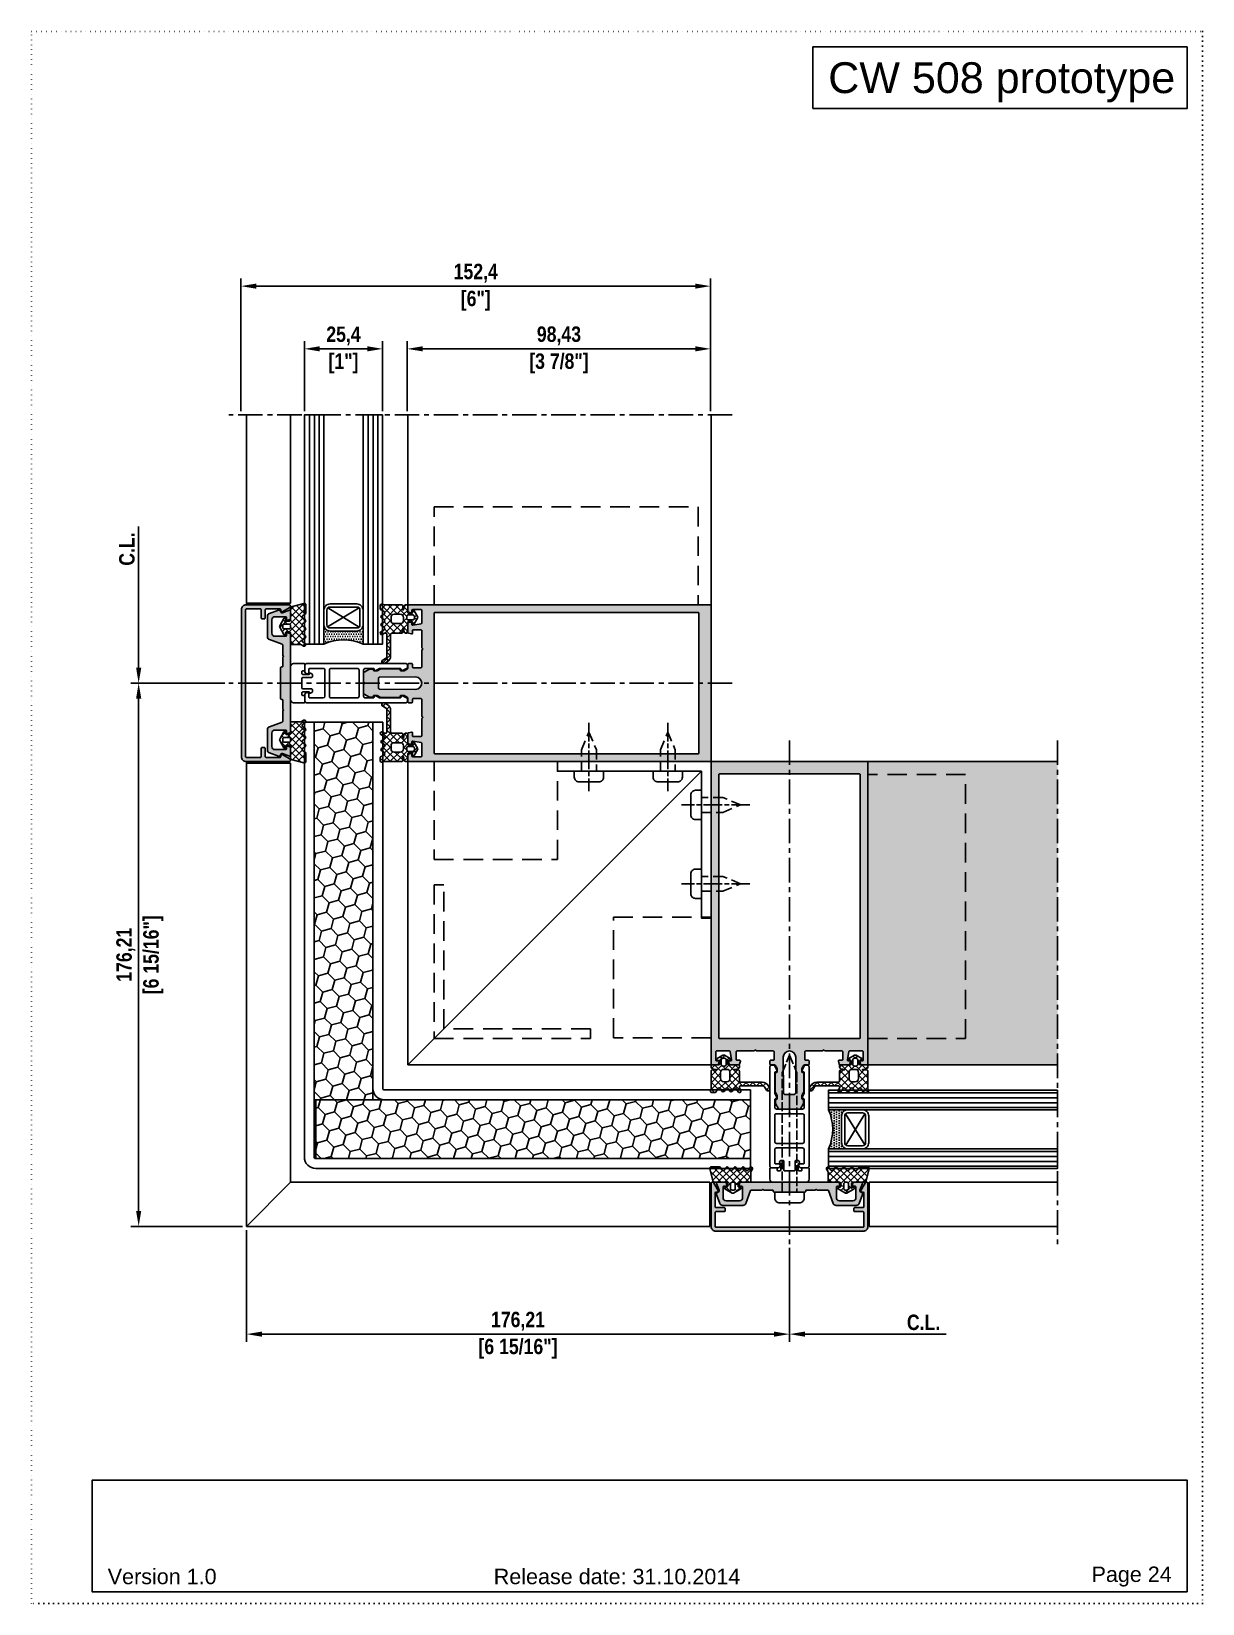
# Model space of a CAD drawing. Header units: millimetres. Extents: x -17234 to -8874, y -2869 to 1211.
# Drawn here: x -12674 to -12294, y -829 to -319 of the extents above; entities that cross this region are included whole.
import ezdxf
from ezdxf.enums import TextEntityAlignment as Align

# ---------------------------------------------------------------- set-up
doc = ezdxf.new("R2010")
doc.units = ezdxf.units.MM
for name, pattern in [('ACAD_ISO07W100', [3, 0, -3]), ('AM_ISO02W050x2', [3.75, 3, -0.75]), ('AM_ISO08W050x2', [9, 6, -0.75, 1.5, -0.75]), ('CENTER', [50.8, 31.75, -6.35, 6.35, -6.35]), ('DASHED', [19.05, 12.7, -6.35]), ('DASHED2', [9.525, 6.35, -3.175])]:
    doc.linetypes.add(name, pattern=pattern)
doc.layers.get('Defpoints').update_dxf_attribs({"linetype": 'ACAD_ISO07W100', "true_color": 0x105689})
for name, color, linetype in [('Centerline', 6, 'CENTER'), ('Dim', 5, 'Continuous'), ('Gasket EPDM', 32, 'Continuous'), ('Gasket Silicone', 20, 'Continuous'), ('Glass', 4, 'Continuous'), ('Profile', 1, 'Continuous'), ('Profile View', 9, 'Continuous'), ('PVC Spacer', 3, 'Continuous'), ('Screw', 9, 'Continuous'), ('Text', 2, 'Continuous'), ('Thermal Break', 3, 'Continuous')]:
    doc.layers.add(name, color=color, linetype=linetype)
doc.styles.get("Standard").update_dxf_attribs({"font": 'arial.ttf'})
doc.styles.add('TXT', font='techb___.ttf')
doc.dimstyles.new('ISO-25$0', dxfattribs={"dimtxt": 2.5, "dimasz": 2.5, "dimexe": 1.25, "dimexo": 0.625, "dimtad": 1, "dimtxsty": 'TXT', "dimcen": 2.5, "dimclrd": 5, "dimclre": 5, "dimclrt": 2, "dimadec": 0, "dimazin": 0, "dimtfac": 1, "dimtmove": 0, "dimatfit": 3, "dimfxl": 1, "dimarcsym": 0})

msp = doc.modelspace()

# ---------------------------------------------------------------- texts
at = {"layer": 'Text', "color": 1, "ltscale": 0.5}
msp.add_text('CW 508 prototype ', height=10, dxfattribs=at).set_placement((-12299.331, -329.239), align=Align.TOP_RIGHT)
at = {"layer": 'Text', "color": 1, "ltscale": 0.5, "char_height": 5}
for s, width, insert, attachment_point in [('Version 1.0', 35.05, (-12649.578, -820.489), 4), ('Release date: 31.10.2014', 79.71576, (-12484.331, -820.489), 5), ('Page 24', 25.73554, (-12304.331, -820.489), 6)]:
    msp.add_mtext_dynamic_manual_height_columns(s, width=width, gutter_width=12.5, heights=[0], dxfattribs=dict(at, insert=insert, attachment_point=attachment_point))

# ---------------------------------------------------------------- blocks, each defined once
blk = doc.blocks.new('*U4')
at = {"layer": 'Glass', "ltscale": 0.5}
h = blk.add_hatch(dxfattribs=at)
h.set_pattern_fill('ANSI31', color=5, scale=0.5, angle=45)
h.set_pattern_definition([(90, (0, -0.7), (-1.5875, 3e-16), [])])
h.paths.add_polyline_path([(0, 74.3), (6.35, 74.3), (6.35, 0), (0, 0)])
h.paths.add_polyline_path([(25.4, 0), (19.05, 0), (19.05, 74.3), (25.4, 74.3)])
at = {"layer": 'Glass'}
h = blk.add_hatch(dxfattribs=at)
h.set_pattern_fill('DOTS', color=9, scale=0.5)
h.set_pattern_definition([(0, (-1613.78865, -1630.7913), (0.396875, 0.79375), [0, -0.79375])])
h.paths.add_polyline_path([(17.05, 4.2), (8.35, 4.2, -0.414214), (6.35, 6.2), (6.35, 0, -0.20587), (19.05, 0), (19.05, 6.2, -0.414214)])
at = {"layer": 'Defpoints', "linetype": 'ByBlock', "ltscale": 0.5}
for points in [[(0, 74.3), (6.35, 74.3), (6.35, 0), (0, 0)], [(25.4, 0), (19.05, 0), (19.05, 74.3), (25.4, 74.3)]]:
    blk.add_lwpolyline(points, close=True, dxfattribs=at)
at = {"layer": 'Glass'}
for points in [[(0, 74.3), (0, 0), (6.35, 0), (6.35, 74.3)], [(19.05, 74.3), (19.05, 0), (25.4, 0), (25.4, 74.3)]]:
    blk.add_lwpolyline(points, dxfattribs=at)
at = {"layer": 'Glass', "color": 3}
for points in [[(19.05, 6.2), (19.05, 11, 0.414214), (17.05, 13), (8.35, 13, 0.414214), (6.35, 11), (6.35, 6.2, 0.414214), (8.35, 4.2), (17.05, 4.2, 0.414214)], [(18.05, 6.2), (18.05, 11, 0.414214), (17.05, 12), (8.35, 12, 0.414214), (7.35, 11), (7.35, 6.2, 0.414214), (8.35, 5.2), (17.05, 5.2, 0.414214)]]:
    blk.add_lwpolyline(points, format="xyb", close=True, dxfattribs=at)
at = {"layer": 'Glass', "color": 9}
for points in [[(7.64, 5.49), (17.76, 11.71)], [(7.64, 11.71), (17.86, 5.62)]]:
    blk.add_lwpolyline(points, dxfattribs=at)
blk.add_lwpolyline([(6.35, 0, -0.20587), (19.05, 0), (19.05, 6.2, -0.414214), (17.05, 4.2), (8.35, 4.2, -0.414214), (6.35, 6.2)], format="xyb", close=True, dxfattribs=at)
blk = doc.blocks.new('*D49')
at = {"layer": 'Defpoints', "color": 0, "ltscale": 0.5, "transparency": 16777216}
for p in [(-12428.36, -712.64), (-12341.36, -712.64), (-12341.36, -741.84)]:
    blk.add_point(p, dxfattribs=at)
at = {"layer": 'Dim', "color": 5, "lineweight": -2, "ltscale": 0.5, "transparency": 16777216}
for p, q in [((-12428.36, -713.89), (-12428.36, -744.34)), ((-12423.36, -741.84), (-12377.48, -741.84))]:
    blk.add_line(p, q, dxfattribs=at)
at = {"layer": 'Dim', "color": 5, "ltscale": 0.5, "transparency": 16777216}
blk.add_solid([(-12423.36, -741.01), (-12423.36, -742.67), (-12428.36, -741.84)], dxfattribs=at)
at = {"layer": 'Dim', "color": 2, "ltscale": 0.5, "transparency": 16777216, "insert": (-12384.86, -738.04), "char_height": 5, "attachment_point": 5, "style": 'TXT'}
blk.add_mtext('C.L.', dxfattribs=at)
blk = doc.blocks.new('*D50')
at = {"layer": 'Defpoints', "color": 0, "ltscale": 0.5, "transparency": 16777216}
for p in [(-12639.54, -443.66), (-12610.33, -443.66), (-12610.33, -530.66)]:
    blk.add_point(p, dxfattribs=at)
at = {"layer": 'Dim', "color": 5, "lineweight": -2, "ltscale": 0.5, "transparency": 16777216}
for p, q in [((-12639.54, -525.66), (-12639.54, -479.79)), ((-12611.58, -530.66), (-12642.04, -530.66))]:
    blk.add_line(p, q, dxfattribs=at)
at = {"layer": 'Dim', "color": 5, "ltscale": 0.5, "transparency": 16777216}
blk.add_solid([(-12640.37, -525.66), (-12638.7, -525.66), (-12639.54, -530.66)], dxfattribs=at)
at = {"layer": 'Dim', "color": 2, "ltscale": 0.5, "transparency": 16777216, "insert": (-12643.33, -487.16), "char_height": 5, "attachment_point": 5, "rotation": 90, "style": 'TXT'}
blk.add_mtext('C.L.', dxfattribs=at)
blk = doc.blocks.new('*D51')
at = {"layer": 'Defpoints', "color": 0, "transparency": 16777216}
for p in [(-12604.57, -706.87), (-12428.36, -712.64), (-12604.57, -741.84)]:
    blk.add_point(p, dxfattribs=at)
at = {"layer": 'Dim', "color": 5, "lineweight": -2, "transparency": 16777216}
for p, q in [((-12604.57, -708.12), (-12604.57, -744.34)), ((-12428.36, -713.89), (-12428.36, -744.34)), ((-12433.36, -741.84), (-12599.57, -741.84))]:
    blk.add_line(p, q, dxfattribs=at)
at = {"layer": 'Dim', "color": 5, "transparency": 16777216}
for points in [[(-12599.57, -741.01), (-12599.57, -742.67), (-12604.57, -741.84)], [(-12433.36, -741.01), (-12433.36, -742.67), (-12428.36, -741.84)]]:
    blk.add_solid(points, dxfattribs=at)
at = {"layer": 'Dim', "color": 2, "transparency": 16777216, "char_height": 5, "attachment_point": 5, "style": 'TXT'}
for s, insert in [('176,21', (-12516.46, -737.65)), ('[6 15/16"]', (-12516.46, -746.59))]:
    blk.add_mtext(s, dxfattribs=dict(at, insert=insert))
blk = doc.blocks.new('*D52')
at = {"layer": 'Defpoints', "color": 0, "transparency": 16777216}
for p in [(-12639.54, -530.66), (-12610.33, -530.66), (-12604.57, -706.87)]:
    blk.add_point(p, dxfattribs=at)
at = {"layer": 'Dim', "color": 5, "lineweight": -2, "transparency": 16777216}
for p, q in [((-12611.58, -530.66), (-12642.04, -530.66)), ((-12639.54, -701.87), (-12639.54, -535.66)), ((-12605.82, -706.87), (-12642.04, -706.87))]:
    blk.add_line(p, q, dxfattribs=at)
at = {"layer": 'Dim', "color": 5, "transparency": 16777216}
for points in [[(-12640.37, -535.66), (-12638.7, -535.66), (-12639.54, -530.66)], [(-12640.37, -701.87), (-12638.7, -701.87), (-12639.54, -706.87)]]:
    blk.add_solid(points, dxfattribs=at)
at = {"layer": 'Dim', "color": 2, "transparency": 16777216, "char_height": 5, "attachment_point": 5, "rotation": 90, "style": 'TXT'}
for s, insert in [('[6 15/16"]', (-12634.79, -618.77)), ('176,21', (-12643.72, -618.77))]:
    blk.add_mtext(s, dxfattribs=dict(at, insert=insert))
blk = doc.blocks.new('*D53')
at = {"layer": 'Defpoints', "color": 0, "transparency": 16777216}
for p in [(-12453.96, -422.21), (-12552.38, -443.66), (-12453.96, -443.66)]:
    blk.add_point(p, dxfattribs=at)
at = {"layer": 'Dim', "color": 5, "lineweight": -2, "transparency": 16777216}
for p, q in [((-12552.38, -442.41), (-12552.38, -419.71)), ((-12547.38, -422.21), (-12458.96, -422.21)), ((-12453.96, -442.41), (-12453.96, -419.71))]:
    blk.add_line(p, q, dxfattribs=at)
at = {"layer": 'Dim', "color": 5, "transparency": 16777216}
for points in [[(-12547.38, -421.37), (-12547.38, -423.04), (-12552.38, -422.21)], [(-12458.96, -421.37), (-12458.96, -423.04), (-12453.96, -422.21)]]:
    blk.add_solid(points, dxfattribs=at)
at = {"layer": 'Dim', "color": 2, "transparency": 16777216, "char_height": 5, "attachment_point": 5, "style": 'TXT'}
for s, insert in [('98,43', (-12503.17, -418)), ('[3 7/8"]', (-12503.17, -426.95))]:
    blk.add_mtext(s, dxfattribs=dict(at, insert=insert))
blk = doc.blocks.new('*D54')
at = {"layer": 'Defpoints', "color": 0, "transparency": 16777216}
for p in [(-12585.78, -422.21), (-12585.78, -443.66), (-12560.38, -443.66)]:
    blk.add_point(p, dxfattribs=at)
at = {"layer": 'Dim', "color": 5, "lineweight": -2, "transparency": 16777216}
for p, q in [((-12585.78, -442.41), (-12585.78, -419.71)), ((-12565.38, -422.21), (-12580.78, -422.21)), ((-12560.38, -442.41), (-12560.38, -419.71))]:
    blk.add_line(p, q, dxfattribs=at)
at = {"layer": 'Dim', "color": 5, "transparency": 16777216}
for points in [[(-12580.78, -421.37), (-12580.78, -423.04), (-12585.78, -422.21)], [(-12565.38, -421.37), (-12565.38, -423.04), (-12560.38, -422.21)]]:
    blk.add_solid(points, dxfattribs=at)
at = {"layer": 'Dim', "color": 2, "transparency": 16777216, "char_height": 5, "attachment_point": 5, "style": 'TXT'}
for s, insert in [('25,4', (-12573.08, -418.02)), ('[1"]', (-12573.08, -426.95))]:
    blk.add_mtext(s, dxfattribs=dict(at, insert=insert))
blk = doc.blocks.new('*D55')
at = {"layer": 'Defpoints', "color": 0, "transparency": 16777216}
for p in [(-12453.96, -401.86), (-12606.36, -443.66), (-12453.96, -443.66)]:
    blk.add_point(p, dxfattribs=at)
at = {"layer": 'Dim', "color": 5, "lineweight": -2, "transparency": 16777216}
for p, q in [((-12606.36, -442.41), (-12606.36, -399.36)), ((-12601.36, -401.86), (-12458.96, -401.86)), ((-12453.96, -442.41), (-12453.96, -399.36))]:
    blk.add_line(p, q, dxfattribs=at)
at = {"layer": 'Dim', "color": 5, "transparency": 16777216}
for points in [[(-12601.36, -401.03), (-12601.36, -402.7), (-12606.36, -401.86)], [(-12458.96, -401.03), (-12458.96, -402.7), (-12453.96, -401.86)]]:
    blk.add_solid(points, dxfattribs=at)
at = {"layer": 'Dim', "color": 2, "transparency": 16777216, "char_height": 5, "attachment_point": 5, "style": 'TXT'}
for s, insert in [('152,4', (-12530.16, -397.67)), ('[6"]', (-12530.16, -406.61))]:
    blk.add_mtext(s, dxfattribs=dict(at, insert=insert))
blk = doc.blocks.new('EGG - 01')
at = {"layer": 'Gasket EPDM', "ltscale": 0.5}
h = blk.add_hatch(dxfattribs=at)
h.set_pattern_fill('ANSI37', color=5, scale=0.5, style=0)
h.set_pattern_definition([(45, (16931.764, 552.2421), (-1.12253202, 1.12253202), []), (135, (16931.764, 552.2421), (-1.12253202, -1.12253202), [])])
edge = h.paths.add_edge_path()
edge.add_arc((7, -0.75), 0.5, 300, 420)
edge.add_line((7.25, -0.31), (6.52, 0.11))
edge.add_arc((6.77, 0.54), 0.5, 120, 240, ccw=False)
edge.add_line((6.52, 0.98), (7.25, 1.4))
edge.add_arc((7, 1.83), 0.5, 300, 420)
edge.add_line((7.25, 2.26), (6.52, 2.69))
edge.add_arc((6.77, 3.12), 0.5, 120, 240, ccw=False)
edge.add_line((6.52, 3.55), (7.25, 3.98))
edge.add_arc((7, 4.41), 0.5, 300, 360)
edge.add_line((7.5, 4.41), (7.5, 7))
edge.add_arc((7, 7), 0.5, 0, 105)
edge.add_line((6.87, 7.48), (2.69, 6.36))
edge.add_arc((2.75, 6.12), 0.25, 105, 180)
edge.add_line((2.5, 6.12), (2.5, 2))
edge.add_arc((2.25, 2), 0.25, 270, 360, ccw=False)
edge.add_line((2.25, 1.75), (1.17, 1.75))
edge.add_arc((1.17, 2), 0.25, 180, 270, ccw=False)
edge.add_line((0.92, 2), (0.92, 2.45))
edge.add_arc((0.62, 2.45), 0.3, 0, 150)
edge.add_line((0.36, 2.6), (-1, 0.25))
edge.add_arc((-0.57, 0), 0.5, 150, 210)
edge.add_line((-1, -0.25), (0.36, -2.6))
edge.add_arc((0.62, -2.45), 0.3, 210, 360)
edge.add_line((0.92, -2.45), (0.92, -2))
edge.add_arc((1.17, -2), 0.25, 90, 180, ccw=False)
edge.add_line((1.17, -1.75), (2.25, -1.75))
edge.add_arc((2.25, -2), 0.25, 0, 90, ccw=False)
edge.add_line((2.5, -2), (2.5, -5.38))
edge.add_arc((3, -5.38), 0.5, 180, 270)
edge.add_line((3, -5.88), (5.83, -5.88))
edge.add_arc((5.83, -6.38), 0.5, 60, 90, ccw=False)
edge.add_line((6.08, -5.94), (6.75, -6.33))
edge.add_arc((7, -5.9), 0.5, 240, 420)
edge.add_line((7.25, -5.47), (6.52, -5.05))
edge.add_arc((6.77, -4.61), 0.5, 120, 240, ccw=False)
edge.add_line((6.52, -4.18), (7.25, -3.76))
edge.add_arc((7, -3.32), 0.5, 300, 420)
edge.add_line((7.25, -2.89), (6.52, -2.47))
edge.add_arc((6.77, -2.03), 0.5, 120, 240, ccw=False)
edge.add_line((6.52, -1.6), (7.25, -1.18))
edge = h.paths.add_edge_path(flags=16)
edge.add_arc((0.5, -0.3), 0.5, 180, 270)
edge.add_line((0.5, -0.8), (2.01, -0.8))
edge.add_arc((2.01, -0.3), 0.5, 270, 360)
edge.add_line((2.51, -0.3), (2.51, 0.3))
edge.add_arc((2.01, 0.3), 0.5, 0, 90)
edge.add_line((2.01, 0.8), (0.5, 0.8))
edge.add_arc((0.5, 0.3), 0.5, 90, 180)
edge.add_line((0, 0.3), (0, -0.3))
for points in [[(7.25, -1.18, 0.57735), (7.25, -0.31), (6.52, 0.11, -0.57735), (6.52, 0.98), (7.25, 1.4, 0.57735), (7.25, 2.26), (6.52, 2.69, -0.57735), (6.52, 3.55), (7.25, 3.98, 0.267949), (7.5, 4.41), (7.5, 7, 0.493145), (6.87, 7.48), (2.69, 6.36, 0.339454), (2.5, 6.12), (2.5, 2, -0.414214), (2.25, 1.75), (1.17, 1.75, -0.414214), (0.92, 2), (0.92, 2.45, 0.767327), (0.36, 2.6), (-1, 0.25, 0.267949), (-1, -0.25), (0.36, -2.6, 0.767327), (0.92, -2.45), (0.92, -2, -0.414214), (1.17, -1.75), (2.25, -1.75, -0.414214), (2.5, -2), (2.5, -5.38, 0.414214), (3, -5.88), (5.83, -5.88, -0.131652), (6.08, -5.94), (6.75, -6.33, 1), (7.25, -5.47), (6.52, -5.05, -0.57735), (6.52, -4.18), (7.25, -3.76, 0.57735), (7.25, -2.89), (6.52, -2.47, -0.57735), (6.52, -1.6)], [(0, -0.3, 0.414214), (0.5, -0.8), (2.01, -0.8, 0.414214), (2.51, -0.3), (2.51, 0.3, 0.414214), (2.01, 0.8), (0.5, 0.8, 0.414214), (0, 0.3)]]:
    blk.add_lwpolyline(points, format="xyb", close=True, dxfattribs=at)
blk = doc.blocks.new('GG - 01')
at = {"layer": 'Gasket EPDM', "ltscale": 0.5}
h = blk.add_hatch(dxfattribs=at)
h.set_pattern_fill('ANSI37', color=5, scale=0.5, style=0)
h.set_pattern_definition([(45, (16923.136, 487.5036), (-1.12253202, 1.12253202), []), (135, (16923.136, 487.5036), (-1.12253202, -1.12253202), [])])
edge = h.paths.add_edge_path(flags=16)
edge.add_arc((-2.46, -4.83), 1, -90, 0, ccw=False)
edge.add_line((-2.46, -5.83), (-4.47, -5.83))
edge.add_arc((-4.47, -4.83), 1, 180, 270, ccw=False)
edge.add_line((-5.47, -4.83), (-5.47, -3.8))
edge.add_arc((-4.47, -3.8), 1, 90, 180, ccw=False)
edge.add_line((-4.47, -2.8), (-2.46, -2.8))
edge.add_arc((-2.46, -3.8), 1, 0, 90, ccw=False)
edge.add_line((-1.46, -3.8), (-1.46, -4.83))
edge = h.paths.add_edge_path()
edge.add_arc((-8, -7.46), 0.5, 300, 420)
edge.add_line((-7.75, -7.03), (-8.48, -6.6))
edge.add_arc((-8.23, -6.17), 0.5, 120, 240, ccw=False)
edge.add_line((-8.48, -5.74), (-7.75, -5.31))
edge.add_arc((-8, -4.88), 0.5, 300, 420)
edge.add_line((-7.75, -4.45), (-8.48, -4.03))
edge.add_arc((-8.23, -3.59), 0.5, 120, 240, ccw=False)
edge.add_line((-8.48, -3.16), (-7.75, -2.74))
edge.add_arc((-8, -2.3), 0.5, 300, 420)
edge.add_line((-7.75, -1.87), (-8.87, -1.22))
edge.add_arc((-8.75, -1), 0.25, 180, 240, ccw=False)
edge.add_line((-9, -1), (-9, 0))
edge.add_arc((-8.5, 0), 0.5, 75, 180, ccw=False)
edge.add_line((-8.37, 0.48), (-7.53, 0.26))
edge.add_arc((-7.47, 0.5), 0.25, 255, 270)
edge.add_line((-7.47, 0.25), (-1.91, 0.25))
edge.add_arc((-1.91, 0), 0.25, 0, 90, ccw=False)
edge.add_line((-1.66, 0), (-1.66, -1.36))
edge.add_arc((-1.56, -1.36), 0.1, 180, 350)
edge.add_line((-1.46, -1.37), (-1.24, -0.16))
edge.add_arc((-0.75, -0.25), 0.5, 90, 170, ccw=False)
edge.add_line((-0.75, 0.25), (-0.25, 0.25))
edge.add_arc((-0.25, 0), 0.25, 0, 90, ccw=False)
edge.add_line((0, 0), (0, -2.25))
edge.add_arc((0.25, -2.25), 0.25, 180, 270)
edge.add_line((0.25, -2.5), (1.2, -2.5))
edge.add_arc((1.2, -2.24), 0.258, 269.7084, 358.2435)
edge.add_line((1.46, -2.25), (1.46, -1.8))
edge.add_arc((1.76, -1.8), 0.3, 30, 180, ccw=False)
edge.add_line((2.02, -1.65), (3.12, -3.55))
edge.add_arc((2.69, -3.8), 0.5, -30, 30, ccw=False)
edge.add_line((3.12, -4.05), (2.02, -5.95))
edge.add_arc((1.76, -5.8), 0.3, 180, 330, ccw=False)
edge.add_line((1.46, -5.8), (1.46, -5.35))
edge.add_arc((1.2, -5.36), 0.258, 1.7565, 90.2916)
edge.add_line((1.2, -5.1), (0.25, -5.1))
edge.add_arc((0.25, -5.35), 0.25, 90, 180)
edge.add_line((0, -5.35), (0, -8.63))
edge.add_arc((-0.25, -8.63), 0.25, -90, 0, ccw=False)
edge.add_line((-0.25, -8.88), (-0.75, -8.88))
edge.add_arc((-0.75, -8.38), 0.5, 190, 270, ccw=False)
edge.add_line((-1.24, -8.46), (-1.46, -7.25))
edge.add_arc((-1.56, -7.27), 0.1, 10, 180)
edge.add_line((-1.66, -7.27), (-1.66, -8.63))
edge.add_arc((-1.91, -8.63), 0.25, -90, 0, ccw=False)
edge.add_line((-1.91, -8.88), (-5.1, -8.88))
edge.add_arc((-5.1, -9.38), 0.5, 90, 180)
edge.add_line((-5.6, -9.38), (-5.6, -16.31))
edge.add_arc((-7.8, -16.31), 2.2, 300, 360, ccw=False)
edge.add_line((-6.7, -18.21), (-7.58, -18.72))
edge.add_arc((-7.88, -18.2), 0.6, 120, 300, ccw=False)
edge.add_line((-8.18, -17.68), (-7.3, -17.17))
edge.add_arc((-7.8, -16.31), 1, 300, 360)
edge.add_line((-6.8, -16.31), (-6.8, -9.38))
edge.add_arc((-7.3, -9.38), 0.5, 360, 450)
edge.add_line((-7.3, -8.88), (-7.32, -8.88))
edge.add_arc((-7.32, -9.38), 0.5, 90, 120)
edge.add_line((-7.57, -8.94), (-8.25, -9.33))
edge.add_arc((-8.5, -8.9), 0.5, 120, 300, ccw=False)
edge.add_line((-8.75, -8.47), (-7.75, -7.89))
edge = h.paths.add_edge_path(flags=16)
edge.add_arc((1.62, -4.1), 0.5, -90, 0, ccw=False)
edge.add_line((1.62, -4.6), (0.11, -4.6))
edge.add_arc((0.11, -4.1), 0.5, 180, 270, ccw=False)
edge.add_line((-0.39, -4.1), (-0.39, -3.5))
edge.add_arc((0.11, -3.5), 0.5, 90, 180, ccw=False)
edge.add_line((0.11, -3), (1.62, -3))
edge.add_arc((1.62, -3.5), 0.5, 0, 90, ccw=False)
edge.add_line((2.12, -3.5), (2.12, -4.1))
blk.add_lwpolyline([(-7.75, -7.89, 0.57735), (-7.75, -7.03), (-8.48, -6.6, -0.57735), (-8.48, -5.74), (-7.75, -5.31, 0.57735), (-7.75, -4.45), (-8.48, -4.03, -0.57735), (-8.48, -3.16), (-7.75, -2.74, 0.57735), (-7.75, -1.87), (-8.87, -1.22, -0.267949), (-9, -1), (-9, 0), (-9, 0, -0.493145), (-8.37, 0.48), (-7.53, 0.26, 0.065543), (-7.47, 0.25), (-1.91, 0.25, -0.414214), (-1.66, 0), (-1.66, -1.36, 0.916331), (-1.46, -1.37), (-1.24, -0.16, -0.36397), (-0.75, 0.25), (-0.25, 0.25, -0.414214), (0, 0), (0, -2.25, 0.414214), (0.25, -2.5), (1.2, -2.5, 0.406745), (1.46, -2.25), (1.46, -1.8, -0.767327), (2.02, -1.65), (3.12, -3.55, -0.267949), (3.12, -4.05), (2.02, -5.95, -0.767327), (1.46, -5.8), (1.46, -5.35, 0.406745), (1.2, -5.1), (0.25, -5.1, 0.414214), (0, -5.35), (0, -8.63, -0.414214), (-0.25, -8.88), (-0.75, -8.88, -0.36397), (-1.24, -8.46), (-1.46, -7.25, 0.916331), (-1.66, -7.27), (-1.66, -8.63, -0.414214), (-1.91, -8.88), (-5.1, -8.88, 0.414214), (-5.6, -9.38), (-5.6, -16.31, -0.267949), (-6.7, -18.21), (-7.58, -18.72, -1), (-8.18, -17.68), (-7.3, -17.17, 0.267949), (-6.8, -16.31), (-6.8, -9.38, 0.414214), (-7.3, -8.88), (-7.32, -8.88, 0.131652), (-7.57, -8.94), (-8.25, -9.33, -1), (-8.75, -8.47), (-8.75, -8.47), (-7.75, -7.89, 0.267949)], format="xyb", dxfattribs=at)
for points in [[(-1.46, -4.83, -0.414214), (-2.46, -5.83), (-4.47, -5.83, -0.414214), (-5.47, -4.83), (-5.47, -3.8, -0.414214), (-4.47, -2.8), (-2.46, -2.8, -0.414214), (-1.46, -3.8)], [(2.12, -4.1, -0.414214), (1.62, -4.6), (0.11, -4.6, -0.414214), (-0.39, -4.1), (-0.39, -3.5, -0.414214), (0.11, -3), (1.62, -3, -0.414214), (2.12, -3.5)]]:
    blk.add_lwpolyline(points, format="xyb", close=True, dxfattribs=at)

# ---------------------------------------------------------------- dimensions: what is measured, and where the dimension line sits
at = {"layer": 'Dim'}
for base, p1, p2, picture, middle in [((-12453.957, -401.863), (-12606.357, -443.661), (-12453.957, -443.661), '*D55', (-12530.157, -401.863)), ((-12585.782, -422.207), (-12560.382, -443.661), (-12585.782, -443.661), '*D54', (-12573.082, -422.207)), ((-12453.956903728, -422.206517555), (-12552.381903728, -443.661415047), (-12453.956903728, -443.661415047), '*D53', (-12503.169403728, -422.206517555)), ((-12604.569, -741.839), (-12428.357, -712.636), (-12604.569, -706.873), '*D51', (-12516.463, -741.839))]:
    dim = msp.add_linear_dim(base=base, p1=p1, p2=p2, dimstyle='ISO-25$0', override={"dimscale": 2, "dimpost": '\\X'}, dxfattribs=at)
    dim.commit()
    dim.dimension.update_dxf_attribs({"geometry": picture, "text_midpoint": middle})
at = {"layer": 'Dim', "ltscale": 0.5}
for base, p1, p2, angle, picture, middle in [((-12639.535, -443.661), (-12610.332, -530.661), (-12610.332, -443.661), 90, '*D50', (-12643.333, -487.161)), ((-12341.357, -741.839), (-12428.357, -712.636), (-12341.357, -712.636), 180, '*D49', (-12384.857, -738.042))]:
    dim = msp.add_linear_dim(base=base, p1=p1, p2=p2, angle=angle, text='C.L.', dimstyle='ISO-25$0', override={"dimscale": 2, "dimpost": '\\X', "dimse2": 1, "dimsd2": 1}, dxfattribs=at)
    dim.commit()
    dim.dimension.update_dxf_attribs({"geometry": picture, "text_midpoint": middle})
at = {"layer": 'Dim'}
dim = msp.add_linear_dim(base=(-12639.535, -530.661), p1=(-12604.569, -706.873), p2=(-12610.332, -530.661), angle=90, dimstyle='ISO-25$0', override={"dimscale": 2, "dimpost": '\\X'}, dxfattribs=at)
dim.commit()
dim.dimension.update_dxf_attribs({"geometry": '*D52', "text_midpoint": (-12639.535, -618.767)})

# ---------------------------------------------------------------- hatches: boundary and pattern name
at = {"layer": 'Gasket Silicone', "ltscale": 0.5}
h = msp.add_hatch(color=1, dxfattribs=at)
h.dxf.hatch_style = 1
edge = h.paths.add_edge_path()
edge.add_arc((-12604.657, -554.56), 1.5, 180, 270)
edge.add_line((-12604.657, -556.06), (-12590.532, -556.06))
edge.add_arc((-12590.532, -555.81), 0.25, 270, 360)
edge.add_line((-12590.282, -555.81), (-12590.282, -555.625))
edge.add_arc((-12590.782, -555.625), 0.5, 0, 60)
edge.add_line((-12590.532, -555.192), (-12592.962, -553.789))
edge.add_arc((-12593.087, -554.005), 0.25, 60, 170)
edge.add_line((-12593.334, -553.962), (-12593.438, -554.554))
edge.add_arc((-12593.684, -554.51), 0.25, 270, 350, ccw=False)
edge.add_line((-12593.684, -554.76), (-12598.232, -554.76))
edge.add_arc((-12598.232, -554.51), 0.25, 180, 270, ccw=False)
edge.add_line((-12598.482, -554.51), (-12598.482, -551.81))
edge.add_arc((-12598.732, -551.81), 0.25, 360, 450)
edge.add_line((-12598.732, -551.56), (-12599.532, -551.56))
edge.add_arc((-12599.532, -551.81), 0.25, 90, 180)
edge.add_line((-12599.782, -551.81), (-12599.782, -554.51))
edge.add_arc((-12600.032, -554.51), 0.25, 270, 360, ccw=False)
edge.add_line((-12600.032, -554.76), (-12604.607, -554.76))
edge.add_arc((-12604.607, -554.51), 0.25, 180, 270, ccw=False)
edge.add_line((-12604.857, -554.51), (-12604.857, -506.81))
edge.add_arc((-12604.607, -506.81), 0.25, 90, 180, ccw=False)
edge.add_line((-12604.607, -506.56), (-12600.032, -506.56))
edge.add_arc((-12600.032, -506.81), 0.25, 0, 90, ccw=False)
edge.add_line((-12599.782, -506.81), (-12599.782, -509.51))
edge.add_arc((-12599.532, -509.51), 0.25, 180, 270)
edge.add_line((-12599.532, -509.76), (-12598.732, -509.76))
edge.add_arc((-12598.732, -509.51), 0.25, 270, 360)
edge.add_line((-12598.482, -509.51), (-12598.482, -506.81))
edge.add_arc((-12598.232, -506.81), 0.25, 90, 180, ccw=False)
edge.add_line((-12598.232, -506.56), (-12593.684, -506.56))
edge.add_arc((-12593.684, -506.81), 0.25, 10, 90, ccw=False)
edge.add_line((-12593.438, -506.767), (-12593.334, -507.359))
edge.add_arc((-12593.087, -507.315), 0.25, 190, 300)
edge.add_line((-12592.962, -507.532), (-12590.532, -506.129))
edge.add_arc((-12590.782, -505.696), 0.5, 300, 360)
edge.add_line((-12590.282, -505.696), (-12590.282, -505.51))
edge.add_arc((-12590.532, -505.51), 0.25, 0, 90)
edge.add_line((-12590.532, -505.26), (-12604.657, -505.26))
edge.add_arc((-12604.657, -506.76), 1.5, 90, 180)
edge.add_line((-12606.157, -506.76), (-12606.157, -554.56))
h = msp.add_hatch(color=1, dxfattribs=at)
h.dxf.hatch_style = 1
edge = h.paths.add_edge_path()
edge.add_line((-12592.782, -536.16), (-12592.782, -539.085))
edge.add_line((-12592.782, -539.085), (-12592.532, -539.335))
edge.add_line((-12592.532, -539.335), (-12592.782, -539.585))
edge.add_line((-12592.782, -539.585), (-12592.782, -543.059))
edge.add_arc((-12593.032, -543.059), 0.25, 290, 360, ccw=False)
edge.add_line((-12592.946, -543.294), (-12597.124, -544.814))
edge.add_arc((-12596.782, -545.754), 1, 110, 180)
edge.add_line((-12597.782, -545.754), (-12597.782, -552.324))
edge.add_arc((-12596.782, -552.324), 1, 180, 250)
edge.add_line((-12597.124, -553.264), (-12594.196, -554.33))
edge.add_arc((-12594.025, -553.86), 0.5, 250, 350)
edge.add_line((-12593.532, -553.947), (-12593.526, -553.913))
edge.add_arc((-12593.034, -554), 0.5, 70, 170, ccw=False)
edge.add_line((-12592.863, -553.53), (-12590.617, -554.347))
edge.add_arc((-12590.532, -554.112), 0.25, 250, 360)
edge.add_line((-12590.282, -554.112), (-12590.282, -551.504))
edge.add_arc((-12590.532, -551.504), 0.25, 0, 75)
edge.add_line((-12590.467, -551.262), (-12591.267, -551.048))
edge.add_arc((-12591.332, -551.289), 0.25, 74.97677, 180)
edge.add_line((-12591.582, -551.289), (-12591.582, -551.968))
edge.add_arc((-12591.832, -551.968), 0.25, -90, 0, ccw=False)
edge.add_line((-12591.832, -552.218), (-12595.282, -552.218))
edge.add_arc((-12595.282, -551.218), 1, 180, 270, ccw=False)
edge.add_line((-12596.282, -551.218), (-12596.282, -546.86))
edge.add_arc((-12595.282, -546.86), 1, 90, 180, ccw=False)
edge.add_line((-12595.282, -545.86), (-12591.832, -545.86))
edge.add_arc((-12591.832, -546.11), 0.25, 0, 90, ccw=False)
edge.add_line((-12591.582, -546.11), (-12591.582, -546.789))
edge.add_arc((-12591.332, -546.789), 0.25, 180, 285.02323)
edge.add_line((-12591.267, -547.031), (-12590.467, -546.816))
edge.add_arc((-12590.532, -546.574), 0.25, 285, 360)
edge.add_line((-12590.282, -546.574), (-12590.282, -514.746))
edge.add_arc((-12590.532, -514.746), 0.25, 360, 435)
edge.add_line((-12590.467, -514.505), (-12591.267, -514.29))
edge.add_arc((-12591.332, -514.532), 0.25, 74.97677, 180)
edge.add_line((-12591.582, -514.532), (-12591.582, -515.21))
edge.add_arc((-12591.832, -515.21), 0.25, 270, 360, ccw=False)
edge.add_line((-12591.832, -515.46), (-12595.282, -515.46))
edge.add_arc((-12595.282, -514.46), 1, 180, 270, ccw=False)
edge.add_line((-12596.282, -514.46), (-12596.282, -510.103))
edge.add_arc((-12595.282, -510.103), 1, 90, 180, ccw=False)
edge.add_line((-12595.282, -509.103), (-12591.832, -509.103))
edge.add_arc((-12591.832, -509.353), 0.25, 0, 90, ccw=False)
edge.add_line((-12591.582, -509.353), (-12591.582, -510.032))
edge.add_arc((-12591.332, -510.032), 0.25, 180, 285.02323)
edge.add_line((-12591.267, -510.273), (-12590.467, -510.058))
edge.add_arc((-12590.532, -509.817), 0.25, 285, 360)
edge.add_line((-12590.282, -509.817), (-12590.282, -507.208))
edge.add_arc((-12590.532, -507.208), 0.25, 360, 470)
edge.add_line((-12590.617, -506.973), (-12592.863, -507.791))
edge.add_arc((-12593.034, -507.321), 0.5, 190, 290, ccw=False)
edge.add_line((-12593.526, -507.408), (-12593.532, -507.374))
edge.add_arc((-12594.025, -507.461), 0.5, 10, 110)
edge.add_line((-12594.196, -506.991), (-12597.124, -508.057))
edge.add_arc((-12596.782, -508.997), 1, 110, 180)
edge.add_line((-12597.782, -508.997), (-12597.782, -515.567))
edge.add_arc((-12596.782, -515.567), 1, 180, 250)
edge.add_line((-12597.124, -516.506), (-12592.946, -518.027))
edge.add_arc((-12593.032, -518.262), 0.25, 0, 70, ccw=False)
edge.add_line((-12592.782, -518.262), (-12592.782, -521.735))
edge.add_line((-12592.782, -521.735), (-12592.532, -521.985))
edge.add_line((-12592.532, -521.985), (-12592.782, -522.235))
edge.add_line((-12592.782, -522.235), (-12592.782, -525.16))
edge.add_arc((-12593.032, -525.16), 0.25, -90, 0, ccw=False)
edge.add_line((-12593.032, -525.41), (-12593.232, -525.41))
edge.add_arc((-12593.232, -525.66), 0.25, 90, 180)
edge.add_line((-12593.482, -525.66), (-12593.482, -530.41))
edge.add_line((-12593.482, -530.41), (-12593.232, -530.66))
edge.add_line((-12593.232, -530.66), (-12593.482, -530.91))
edge.add_line((-12593.482, -530.91), (-12593.482, -535.66))
edge.add_arc((-12593.232, -535.66), 0.25, 180, 270)
edge.add_line((-12593.232, -535.91), (-12593.032, -535.91))
edge.add_arc((-12593.032, -536.16), 0.25, 0, 90, ccw=False)
h = msp.add_hatch(color=1, dxfattribs=at)
h.dxf.hatch_style = 1
edge = h.paths.add_edge_path()
edge.add_arc((-12551.932, -514.196), 0.25, 180, 255.00113)
edge.add_line((-12551.997, -514.438), (-12550.997, -514.706))
edge.add_arc((-12550.932, -514.464), 0.25, 255.00117, 359.99997)
edge.add_line((-12550.682, -514.464), (-12550.682, -513.611))
edge.add_arc((-12550.432, -513.611), 0.25, 135, 179.99997, ccw=False)
edge.add_arc((-12550.432, -513.611), 0.25, 90, 135, ccw=False)
edge.add_line((-12550.432, -513.361), (-12547.932, -513.361))
edge.add_arc((-12547.932, -513.611), 0.25, 0, 90, ccw=False)
edge.add_line((-12547.682, -513.611), (-12547.682, -519.195))
edge.add_line((-12547.682, -519.195), (-12547.328, -519.548))
edge.add_line((-12547.328, -519.548), (-12547.682, -519.902))
edge.add_arc((-12547.432, -519.902), 0.25, 179.98645, 180)
edge.add_line((-12547.682, -519.902), (-12547.682, -525.411))
edge.add_arc((-12547.932, -525.411), 0.25, -90, 0, ccw=False)
edge.add_line((-12547.932, -525.661), (-12550.432, -525.661))
edge.add_arc((-12550.432, -525.411), 0.25, 180, 270, ccw=False)
edge.add_line((-12550.682, -525.411), (-12550.682, -524.561))
edge.add_arc((-12550.932, -524.561), 0.25, 0, 90)
edge.add_line((-12550.932, -524.311), (-12551.932, -524.311))
edge.add_arc((-12551.932, -524.561), 0.25, 90, 180)
edge.add_line((-12552.182, -524.561), (-12552.182, -525.799))
edge.add_arc((-12552.432, -525.799), 0.25, 300, 360, ccw=False)
edge.add_line((-12552.307, -526.016), (-12553.396, -526.645))
edge.add_arc((-12553.521, -526.428), 0.25, 270, 300, ccw=False)
edge.add_line((-12553.521, -526.678), (-12554.409, -526.678))
edge.add_arc((-12554.409, -526.428), 0.25, 180, 270, ccw=False)
edge.add_line((-12554.659, -526.428), (-12554.659, -526.311))
edge.add_arc((-12554.909, -526.311), 0.25, 0, 90)
edge.add_line((-12554.909, -526.061), (-12561.032, -526.061))
edge.add_arc((-12561.032, -526.311), 0.25, 90, 120)
edge.add_line((-12561.157, -526.094), (-12562.11, -526.645))
edge.add_arc((-12562.235, -526.428), 0.25, 270, 300, ccw=False)
edge.add_line((-12562.235, -526.678), (-12563.123, -526.678))
edge.add_arc((-12563.123, -526.428), 0.25, 180, 270, ccw=False)
edge.add_line((-12563.373, -526.428), (-12563.373, -526.328))
edge.add_arc((-12563.623, -526.328), 0.25, 0, 90)
edge.add_line((-12563.623, -526.078), (-12564.55, -526.078))
edge.add_arc((-12564.55, -526.328), 0.25, 90, 120)
edge.add_line((-12564.675, -526.112), (-12566.407, -527.112))
edge.add_arc((-12566.282, -527.328), 0.25, 120, 180)
edge.add_line((-12566.532, -527.328), (-12566.532, -530.307))
edge.add_line((-12566.532, -530.307), (-12566.178, -530.661))
edge.add_line((-12566.178, -530.661), (-12566.532, -531.014))
edge.add_line((-12566.532, -531.014), (-12566.532, -533.993))
edge.add_arc((-12566.282, -533.993), 0.25, 180, 240)
edge.add_line((-12566.407, -534.21), (-12564.675, -535.21))
edge.add_arc((-12564.55, -534.993), 0.25, 239.99999, 270)
edge.add_line((-12564.55, -535.243), (-12563.62, -535.243))
edge.add_arc((-12563.62, -534.993), 0.25, 270, 360)
edge.add_line((-12563.37, -534.993), (-12563.37, -534.893))
edge.add_arc((-12563.12, -534.893), 0.25, 90, 180, ccw=False)
edge.add_line((-12563.12, -534.643), (-12562.235, -534.643))
edge.add_arc((-12562.235, -534.893), 0.25, 60, 90, ccw=False)
edge.add_line((-12562.11, -534.677), (-12561.157, -535.227))
edge.add_arc((-12561.032, -535.011), 0.25, 240, 270)
edge.add_line((-12561.032, -535.261), (-12554.909, -535.261))
edge.add_arc((-12554.909, -535.011), 0.25, 270, 360)
edge.add_line((-12554.659, -535.011), (-12554.659, -534.893))
edge.add_arc((-12554.409, -534.893), 0.25, 90, 180, ccw=False)
edge.add_line((-12554.409, -534.643), (-12553.521, -534.643))
edge.add_arc((-12553.521, -534.893), 0.25, 60, 90, ccw=False)
edge.add_line((-12553.396, -534.677), (-12552.307, -535.306))
edge.add_arc((-12552.432, -535.522), 0.25, 0, 60, ccw=False)
edge.add_line((-12552.182, -535.522), (-12552.182, -536.761))
edge.add_arc((-12551.932, -536.761), 0.25, 180, 270)
edge.add_line((-12551.932, -537.011), (-12550.932, -537.011))
edge.add_arc((-12550.932, -536.761), 0.25, 270, 360)
edge.add_line((-12550.682, -536.761), (-12550.682, -535.911))
edge.add_arc((-12550.432, -535.911), 0.25, 90, 180, ccw=False)
edge.add_line((-12550.432, -535.661), (-12547.932, -535.661))
edge.add_arc((-12547.932, -535.911), 0.25, 0, 90, ccw=False)
edge.add_line((-12547.682, -535.911), (-12547.682, -541.42))
edge.add_arc((-12547.432, -541.42), 0.25, 179.99321, 180.00677)
edge.add_line((-12547.682, -541.42), (-12547.328, -541.773))
edge.add_line((-12547.328, -541.773), (-12547.682, -542.127))
edge.add_line((-12547.682, -542.127), (-12547.682, -547.711))
edge.add_arc((-12547.932, -547.711), 0.25, 270, 360, ccw=False)
edge.add_line((-12547.932, -547.961), (-12550.432, -547.961))
edge.add_arc((-12550.432, -547.711), 0.25, 180, 270, ccw=False)
edge.add_line((-12550.682, -547.711), (-12550.682, -546.757))
edge.add_arc((-12550.932, -546.757), 0.25, 0.00004, 104.99997)
edge.add_line((-12550.997, -546.516), (-12551.997, -546.784))
edge.add_arc((-12551.932, -547.025), 0.25, 104.99997, 142.5)
edge.add_arc((-12551.932, -547.025), 0.25, 142.5, 180)
edge.add_line((-12552.182, -547.025), (-12552.182, -550.046))
edge.add_arc((-12551.932, -550.046), 0.25, 180, 255)
edge.add_line((-12551.997, -550.288), (-12551.197, -550.502))
edge.add_arc((-12551.132, -550.261), 0.25, 255, 360)
edge.add_line((-12550.882, -550.261), (-12550.882, -549.711))
edge.add_arc((-12550.632, -549.711), 0.25, 80, 180, ccw=False)
edge.add_line((-12550.588, -549.464), (-12547.888, -549.941))
edge.add_arc((-12547.932, -550.187), 0.25, 0, 80, ccw=False)
edge.add_line((-12547.682, -550.187), (-12547.682, -554.311))
edge.add_arc((-12547.932, -554.311), 0.25, -90, 0, ccw=False)
edge.add_line((-12547.932, -554.561), (-12550.632, -554.561))
edge.add_arc((-12550.632, -554.311), 0.25, 180, 270, ccw=False)
edge.add_line((-12550.882, -554.311), (-12550.882, -553.761))
edge.add_arc((-12551.132, -553.761), 0.25, 0, 105)
edge.add_line((-12551.197, -553.519), (-12551.997, -553.734))
edge.add_arc((-12551.932, -553.975), 0.25, 105, 180)
edge.add_line((-12552.182, -553.975), (-12552.182, -555.811))
edge.add_arc((-12551.932, -555.811), 0.25, 180, 270)
edge.add_line((-12551.932, -556.061), (-12454.007, -556.061))
edge.add_arc((-12454.007, -555.811), 0.25, 270, 360)
edge.add_line((-12453.757, -555.811), (-12453.757, -505.511))
edge.add_arc((-12454.007, -505.511), 0.25, 0, 90)
edge.add_line((-12454.007, -505.261), (-12551.932, -505.261))
edge.add_arc((-12551.932, -505.511), 0.25, 90, 180)
edge.add_line((-12552.182, -505.511), (-12552.182, -507.346))
edge.add_arc((-12551.932, -507.346), 0.25, 180, 255)
edge.add_line((-12551.997, -507.588), (-12551.197, -507.802))
edge.add_arc((-12551.132, -507.561), 0.25, 255, 360)
edge.add_line((-12550.882, -507.561), (-12550.882, -507.011))
edge.add_arc((-12550.632, -507.011), 0.25, 90, 180, ccw=False)
edge.add_line((-12550.632, -506.761), (-12547.932, -506.761))
edge.add_arc((-12547.932, -507.011), 0.25, 0, 90, ccw=False)
edge.add_line((-12547.682, -507.011), (-12547.682, -511.135))
edge.add_arc((-12547.932, -511.135), 0.25, -80, 0, ccw=False)
edge.add_line((-12547.888, -511.381), (-12550.588, -511.857))
edge.add_arc((-12550.632, -511.611), 0.25, 180, 280, ccw=False)
edge.add_line((-12550.882, -511.611), (-12550.882, -511.061))
edge.add_arc((-12551.132, -511.061), 0.25, 0, 105)
edge.add_line((-12551.197, -510.819), (-12551.997, -511.034))
edge.add_arc((-12551.932, -511.275), 0.25, 105, 180)
edge.add_line((-12552.182, -511.275), (-12552.182, -514.196))
edge.add_arc((-12551.932, -514.196), 0.25, 180, 255.00117)
edge.add_line((-12551.997, -514.438), (-12552.182, -514.196))
edge = h.paths.add_edge_path(flags=16)
edge.add_arc((-12549.685, -530.661), 2.003, 270.66262, 449.48584)
edge.add_line((-12549.667, -528.657), (-12561.269, -528.661))
edge.add_arc((-12561.269, -529.161), 0.5, 90, 180)
edge.add_line((-12561.769, -529.161), (-12561.769, -530.661))
edge.add_line((-12561.769, -530.661), (-12561.769, -532.161))
edge.add_arc((-12561.269, -532.161), 0.5, 180, 270)
edge.add_line((-12561.269, -532.661), (-12549.662, -532.664))
edge = h.paths.add_edge_path(flags=16)
edge.add_arc((-12543.432, -553.311), 0.25, 180, 270)
edge.add_line((-12543.432, -553.561), (-12458.007, -553.561))
edge.add_arc((-12458.007, -553.311), 0.25, 270, 360)
edge.add_line((-12457.757, -553.311), (-12457.757, -508.011))
edge.add_arc((-12458.007, -508.011), 0.25, 0, 90)
edge.add_line((-12458.007, -507.761), (-12543.432, -507.761))
edge.add_arc((-12543.432, -508.011), 0.25, 90, 180)
edge.add_line((-12543.682, -508.011), (-12543.682, -553.311))
h = msp.add_hatch(color=1, dxfattribs=at)
h.dxf.hatch_style = 1
edge = h.paths.add_edge_path()
edge.add_arc((-12444.821, -654.236), 0.25, 270, 345.00113)
edge.add_line((-12444.58, -654.3), (-12444.312, -653.3))
edge.add_arc((-12444.553, -653.236), 0.25, 345.00117, 449.99997)
edge.add_line((-12444.553, -652.986), (-12445.407, -652.986))
edge.add_arc((-12445.407, -652.736), 0.25, 225, 269.99997, ccw=False)
edge.add_arc((-12445.407, -652.736), 0.25, 180, 225, ccw=False)
edge.add_line((-12445.657, -652.736), (-12445.657, -650.236))
edge.add_arc((-12445.407, -650.236), 0.25, 90, 180, ccw=False)
edge.add_line((-12445.407, -649.986), (-12439.823, -649.986))
edge.add_line((-12439.823, -649.986), (-12439.469, -649.632))
edge.add_line((-12439.469, -649.632), (-12439.116, -649.986))
edge.add_arc((-12439.116, -649.736), 0.25, 269.98645, 270)
edge.add_line((-12439.116, -649.986), (-12433.607, -649.986))
edge.add_arc((-12433.607, -650.236), 0.25, 0, 90, ccw=False)
edge.add_line((-12433.357, -650.236), (-12433.357, -652.736))
edge.add_arc((-12433.607, -652.736), 0.25, -90, 0, ccw=False)
edge.add_line((-12433.607, -652.986), (-12434.457, -652.986))
edge.add_arc((-12434.457, -653.236), 0.25, 90, 180)
edge.add_line((-12434.707, -653.236), (-12434.707, -654.236))
edge.add_arc((-12434.457, -654.236), 0.25, 180, 270)
edge.add_line((-12434.457, -654.486), (-12433.218, -654.486))
edge.add_arc((-12433.218, -654.736), 0.25, 30, 90, ccw=False)
edge.add_line((-12433.002, -654.611), (-12432.373, -655.7))
edge.add_arc((-12432.59, -655.825), 0.25, 0, 30, ccw=False)
edge.add_line((-12432.34, -655.825), (-12432.34, -656.713))
edge.add_arc((-12432.59, -656.713), 0.25, -90, 0, ccw=False)
edge.add_line((-12432.59, -656.963), (-12432.707, -656.963))
edge.add_arc((-12432.707, -657.213), 0.25, 90, 180)
edge.add_line((-12432.957, -657.213), (-12432.957, -663.336))
edge.add_arc((-12432.707, -663.336), 0.25, 180, 210)
edge.add_line((-12432.923, -663.461), (-12432.373, -664.414))
edge.add_arc((-12432.59, -664.539), 0.25, 0, 30, ccw=False)
edge.add_line((-12432.34, -664.539), (-12432.34, -665.427))
edge.add_arc((-12432.59, -665.427), 0.25, -90, 0, ccw=False)
edge.add_line((-12432.59, -665.677), (-12432.69, -665.677))
edge.add_arc((-12432.69, -665.927), 0.25, 90, 180)
edge.add_line((-12432.94, -665.927), (-12432.94, -666.854))
edge.add_arc((-12432.69, -666.854), 0.25, 180, 210)
edge.add_line((-12432.906, -666.979), (-12431.906, -668.711))
edge.add_arc((-12431.69, -668.586), 0.25, 210, 270)
edge.add_line((-12431.69, -668.836), (-12428.71, -668.836))
edge.add_line((-12428.71, -668.836), (-12428.357, -668.482))
edge.add_line((-12428.357, -668.482), (-12428.003, -668.836))
edge.add_line((-12428.003, -668.836), (-12425.024, -668.836))
edge.add_arc((-12425.024, -668.586), 0.25, 270, 330)
edge.add_line((-12424.808, -668.711), (-12423.808, -666.979))
edge.add_arc((-12424.024, -666.854), 0.25, 329.99999, 360)
edge.add_line((-12423.774, -666.854), (-12423.774, -665.923))
edge.add_arc((-12424.024, -665.923), 0.25, 0, 90)
edge.add_line((-12424.024, -665.673), (-12424.124, -665.673))
edge.add_arc((-12424.124, -665.423), 0.25, 180, 270, ccw=False)
edge.add_line((-12424.374, -665.423), (-12424.374, -664.539))
edge.add_arc((-12424.124, -664.539), 0.25, 150, 180, ccw=False)
edge.add_line((-12424.341, -664.414), (-12423.79, -663.461))
edge.add_arc((-12424.007, -663.336), 0.25, 330, 360)
edge.add_line((-12423.757, -663.336), (-12423.757, -657.213))
edge.add_arc((-12424.007, -657.213), 0.25, 0, 90)
edge.add_line((-12424.007, -656.963), (-12424.124, -656.963))
edge.add_arc((-12424.124, -656.713), 0.25, 180, 270, ccw=False)
edge.add_line((-12424.374, -656.713), (-12424.374, -655.825))
edge.add_arc((-12424.124, -655.825), 0.25, 150, 180, ccw=False)
edge.add_line((-12424.341, -655.7), (-12423.712, -654.611))
edge.add_arc((-12423.495, -654.736), 0.25, 90, 150, ccw=False)
edge.add_line((-12423.495, -654.486), (-12422.257, -654.486))
edge.add_arc((-12422.257, -654.236), 0.25, 270, 360)
edge.add_line((-12422.007, -654.236), (-12422.007, -653.236))
edge.add_arc((-12422.257, -653.236), 0.25, 0, 90)
edge.add_line((-12422.257, -652.986), (-12423.107, -652.986))
edge.add_arc((-12423.107, -652.736), 0.25, 180, 270, ccw=False)
edge.add_line((-12423.357, -652.736), (-12423.357, -650.236))
edge.add_arc((-12423.107, -650.236), 0.25, 90, 180, ccw=False)
edge.add_line((-12423.107, -649.986), (-12417.598, -649.986))
edge.add_arc((-12417.598, -649.736), 0.25, 269.99321, 270.00677)
edge.add_line((-12417.598, -649.986), (-12417.244, -649.632))
edge.add_line((-12417.244, -649.632), (-12416.891, -649.986))
edge.add_line((-12416.891, -649.986), (-12411.307, -649.986))
edge.add_arc((-12411.307, -650.236), 0.25, 0, 90, ccw=False)
edge.add_line((-12411.057, -650.236), (-12411.057, -652.736))
edge.add_arc((-12411.307, -652.736), 0.25, -90, 0, ccw=False)
edge.add_line((-12411.307, -652.986), (-12412.26, -652.986))
edge.add_arc((-12412.26, -653.236), 0.25, 90.00004, 194.99997)
edge.add_line((-12412.502, -653.3), (-12412.234, -654.3))
edge.add_arc((-12411.993, -654.236), 0.25, 194.99997, 232.5)
edge.add_arc((-12411.993, -654.236), 0.25, 232.5, 270)
edge.add_line((-12411.993, -654.486), (-12408.971, -654.486))
edge.add_arc((-12408.971, -654.236), 0.25, 270, 345)
edge.add_line((-12408.73, -654.3), (-12408.515, -653.5))
edge.add_arc((-12408.757, -653.436), 0.25, 345, 450)
edge.add_line((-12408.757, -653.186), (-12409.307, -653.186))
edge.add_arc((-12409.307, -652.936), 0.25, 170, 270, ccw=False)
edge.add_line((-12409.553, -652.892), (-12409.077, -650.192))
edge.add_arc((-12408.831, -650.236), 0.25, 90, 170, ccw=False)
edge.add_line((-12408.831, -649.986), (-12404.707, -649.986))
edge.add_arc((-12404.707, -650.236), 0.25, 0, 90, ccw=False)
edge.add_line((-12404.457, -650.236), (-12404.457, -652.936))
edge.add_arc((-12404.707, -652.936), 0.25, -90, 0, ccw=False)
edge.add_line((-12404.707, -653.186), (-12405.257, -653.186))
edge.add_arc((-12405.257, -653.436), 0.25, 90, 195)
edge.add_line((-12405.498, -653.5), (-12405.284, -654.3))
edge.add_arc((-12405.043, -654.236), 0.25, 195, 270)
edge.add_line((-12405.043, -654.486), (-12403.207, -654.486))
edge.add_arc((-12403.207, -654.236), 0.25, 270, 360)
edge.add_line((-12402.957, -654.236), (-12402.957, -556.311))
edge.add_arc((-12403.207, -556.311), 0.25, 0, 90)
edge.add_line((-12403.207, -556.061), (-12453.507, -556.061))
edge.add_arc((-12453.507, -556.311), 0.25, 90, 180)
edge.add_line((-12453.757, -556.311), (-12453.757, -654.236))
edge.add_arc((-12453.507, -654.236), 0.25, 180, 270)
edge.add_line((-12453.507, -654.486), (-12451.671, -654.486))
edge.add_arc((-12451.671, -654.236), 0.25, 270, 345)
edge.add_line((-12451.43, -654.3), (-12451.215, -653.5))
edge.add_arc((-12451.457, -653.436), 0.25, 345, 450)
edge.add_line((-12451.457, -653.186), (-12452.007, -653.186))
edge.add_arc((-12452.007, -652.936), 0.25, 180, 270, ccw=False)
edge.add_line((-12452.257, -652.936), (-12452.257, -650.236))
edge.add_arc((-12452.007, -650.236), 0.25, 90, 180, ccw=False)
edge.add_line((-12452.007, -649.986), (-12447.883, -649.986))
edge.add_arc((-12447.883, -650.236), 0.25, 10, 90, ccw=False)
edge.add_line((-12447.637, -650.192), (-12447.161, -652.892))
edge.add_arc((-12447.407, -652.936), 0.25, -90, 10, ccw=False)
edge.add_line((-12447.407, -653.186), (-12447.957, -653.186))
edge.add_arc((-12447.957, -653.436), 0.25, 90, 195)
edge.add_line((-12448.198, -653.5), (-12447.984, -654.3))
edge.add_arc((-12447.743, -654.236), 0.25, 195, 270)
edge.add_line((-12447.743, -654.486), (-12444.821, -654.486))
edge.add_arc((-12444.821, -654.236), 0.25, 270, 345.00117)
edge.add_line((-12444.58, -654.3), (-12444.821, -654.486))
edge = h.paths.add_edge_path(flags=16)
edge.add_arc((-12405.707, -645.736), 0.25, 270, 360)
edge.add_line((-12405.457, -645.736), (-12405.457, -560.311))
edge.add_arc((-12405.707, -560.311), 0.25, 0, 90)
edge.add_line((-12405.707, -560.061), (-12451.007, -560.061))
edge.add_arc((-12451.007, -560.311), 0.25, 90, 180)
edge.add_line((-12451.257, -560.311), (-12451.257, -645.736))
edge.add_arc((-12451.007, -645.736), 0.25, 180, 270)
edge.add_line((-12451.007, -645.986), (-12405.707, -645.986))
edge = h.paths.add_edge_path(flags=16)
edge.add_arc((-12428.357, -651.989), 2.003, 0.66262, 179.48584)
edge.add_line((-12430.36, -651.971), (-12430.357, -663.573))
edge.add_arc((-12429.857, -663.573), 0.5, 180, 270)
edge.add_line((-12429.857, -664.073), (-12428.357, -664.073))
edge.add_line((-12428.357, -664.073), (-12426.857, -664.073))
edge.add_arc((-12426.857, -663.573), 0.5, 270, 360)
edge.add_line((-12426.357, -663.573), (-12426.354, -651.966))
edge = h.paths.add_edge_path()
edge.add_line((-12341.358, -556.061), (-12402.957, -556.061))
edge.add_line((-12402.957, -556.061), (-12402.957, -654.486))
edge.add_line((-12402.957, -654.486), (-12341.358, -654.486))
h = msp.add_hatch(color=1, dxfattribs=at)
h.dxf.hatch_style = 1
edge = h.paths.add_edge_path()
edge.add_arc((-12404.457, -706.961), 1.5, 270, 360)
edge.add_line((-12402.957, -706.961), (-12402.957, -692.836))
edge.add_arc((-12403.207, -692.836), 0.25, 0, 90)
edge.add_line((-12403.207, -692.586), (-12403.393, -692.586))
edge.add_arc((-12403.393, -693.086), 0.5, 90, 150)
edge.add_line((-12403.826, -692.836), (-12405.229, -695.266))
edge.add_arc((-12405.012, -695.391), 0.25, 150, 260)
edge.add_line((-12405.056, -695.637), (-12404.464, -695.742))
edge.add_arc((-12404.507, -695.988), 0.25, 0, 80, ccw=False)
edge.add_line((-12404.257, -695.988), (-12404.257, -700.536))
edge.add_arc((-12404.507, -700.536), 0.25, 270, 360, ccw=False)
edge.add_line((-12404.507, -700.786), (-12407.207, -700.786))
edge.add_arc((-12407.207, -701.036), 0.25, 90, 180)
edge.add_line((-12407.457, -701.036), (-12407.457, -701.836))
edge.add_arc((-12407.207, -701.836), 0.25, 180, 270)
edge.add_line((-12407.207, -702.086), (-12404.507, -702.086))
edge.add_arc((-12404.507, -702.336), 0.25, 0, 90, ccw=False)
edge.add_line((-12404.257, -702.336), (-12404.257, -706.911))
edge.add_arc((-12404.507, -706.911), 0.25, -90, 0, ccw=False)
edge.add_line((-12404.507, -707.161), (-12452.207, -707.161))
edge.add_arc((-12452.207, -706.911), 0.25, 180, 270, ccw=False)
edge.add_line((-12452.457, -706.911), (-12452.457, -702.336))
edge.add_arc((-12452.207, -702.336), 0.25, 90, 180, ccw=False)
edge.add_line((-12452.207, -702.086), (-12449.507, -702.086))
edge.add_arc((-12449.507, -701.836), 0.25, 270, 360)
edge.add_line((-12449.257, -701.836), (-12449.257, -701.036))
edge.add_arc((-12449.507, -701.036), 0.25, 360, 450)
edge.add_line((-12449.507, -700.786), (-12452.207, -700.786))
edge.add_arc((-12452.207, -700.536), 0.25, 180, 270, ccw=False)
edge.add_line((-12452.457, -700.536), (-12452.457, -695.988))
edge.add_arc((-12452.207, -695.988), 0.25, 100, 180, ccw=False)
edge.add_line((-12452.251, -695.742), (-12451.659, -695.637))
edge.add_arc((-12451.702, -695.391), 0.25, 280, 390)
edge.add_line((-12451.486, -695.266), (-12452.889, -692.836))
edge.add_arc((-12453.322, -693.086), 0.5, 30, 90)
edge.add_line((-12453.322, -692.586), (-12453.507, -692.586))
edge.add_arc((-12453.507, -692.836), 0.25, 90, 180)
edge.add_line((-12453.757, -692.836), (-12453.757, -706.961))
edge.add_arc((-12452.257, -706.961), 1.5, 180, 270)
edge.add_line((-12452.257, -708.461), (-12404.457, -708.461))
h = msp.add_hatch(color=1, dxfattribs=at)
h.dxf.hatch_style = 1
edge = h.paths.add_edge_path()
edge.add_line((-12422.857, -695.086), (-12419.932, -695.086))
edge.add_line((-12419.932, -695.086), (-12419.682, -694.836))
edge.add_line((-12419.682, -694.836), (-12419.432, -695.086))
edge.add_line((-12419.432, -695.086), (-12415.959, -695.086))
edge.add_arc((-12415.959, -695.336), 0.25, 20, 90, ccw=False)
edge.add_line((-12415.724, -695.25), (-12414.203, -699.428))
edge.add_arc((-12413.264, -699.086), 1, 200, 270)
edge.add_line((-12413.264, -700.086), (-12406.693, -700.086))
edge.add_arc((-12406.693, -699.086), 1, 270, 340)
edge.add_line((-12405.754, -699.428), (-12404.688, -696.5))
edge.add_arc((-12405.158, -696.329), 0.5, 340, 440)
edge.add_line((-12405.071, -695.836), (-12405.105, -695.83))
edge.add_arc((-12405.018, -695.338), 0.5, 160, 260, ccw=False)
edge.add_line((-12405.488, -695.167), (-12404.67, -692.921))
edge.add_arc((-12404.905, -692.836), 0.25, 340, 450)
edge.add_line((-12404.905, -692.586), (-12407.514, -692.586))
edge.add_arc((-12407.514, -692.836), 0.25, 90, 165)
edge.add_line((-12407.755, -692.771), (-12407.97, -693.571))
edge.add_arc((-12407.728, -693.636), 0.25, 164.97677, 270)
edge.add_line((-12407.728, -693.886), (-12407.05, -693.886))
edge.add_arc((-12407.05, -694.136), 0.25, 0, 90, ccw=False)
edge.add_line((-12406.8, -694.136), (-12406.8, -697.586))
edge.add_arc((-12407.8, -697.586), 1, -90, 0, ccw=False)
edge.add_line((-12407.8, -698.586), (-12412.157, -698.586))
edge.add_arc((-12412.157, -697.586), 1, 180, 270, ccw=False)
edge.add_line((-12413.157, -697.586), (-12413.157, -694.136))
edge.add_arc((-12412.907, -694.136), 0.25, 90, 180, ccw=False)
edge.add_line((-12412.907, -693.886), (-12412.228, -693.886))
edge.add_arc((-12412.228, -693.636), 0.25, 270, 375.02323)
edge.add_line((-12411.987, -693.571), (-12412.202, -692.771))
edge.add_arc((-12412.443, -692.836), 0.25, 15, 90)
edge.add_line((-12412.443, -692.586), (-12444.271, -692.586))
edge.add_arc((-12444.271, -692.836), 0.25, 90, 165)
edge.add_line((-12444.513, -692.771), (-12444.727, -693.571))
edge.add_arc((-12444.486, -693.636), 0.25, 164.97677, 270)
edge.add_line((-12444.486, -693.886), (-12443.807, -693.886))
edge.add_arc((-12443.807, -694.136), 0.25, 0, 90, ccw=False)
edge.add_line((-12443.557, -694.136), (-12443.557, -697.586))
edge.add_arc((-12444.557, -697.586), 1, -90, 0, ccw=False)
edge.add_line((-12444.557, -698.586), (-12448.915, -698.586))
edge.add_arc((-12448.915, -697.586), 1, 180, 270, ccw=False)
edge.add_line((-12449.915, -697.586), (-12449.915, -694.136))
edge.add_arc((-12449.665, -694.136), 0.25, 90, 180, ccw=False)
edge.add_line((-12449.665, -693.886), (-12448.986, -693.886))
edge.add_arc((-12448.986, -693.636), 0.25, 270, 375.02323)
edge.add_line((-12448.745, -693.571), (-12448.959, -692.771))
edge.add_arc((-12449.201, -692.836), 0.25, 15, 90)
edge.add_line((-12449.201, -692.586), (-12451.809, -692.586))
edge.add_arc((-12451.809, -692.836), 0.25, 90, 200)
edge.add_line((-12452.044, -692.921), (-12451.227, -695.167))
edge.add_arc((-12451.697, -695.338), 0.5, -80, 20, ccw=False)
edge.add_line((-12451.61, -695.83), (-12451.644, -695.836))
edge.add_arc((-12451.557, -696.329), 0.5, 100, 200)
edge.add_line((-12452.027, -696.5), (-12450.961, -699.428))
edge.add_arc((-12450.021, -699.086), 1, 200, 270)
edge.add_line((-12450.021, -700.086), (-12443.451, -700.086))
edge.add_arc((-12443.451, -699.086), 1, 270, 340)
edge.add_line((-12442.511, -699.428), (-12440.991, -695.25))
edge.add_arc((-12440.756, -695.336), 0.25, 90, 160, ccw=False)
edge.add_line((-12440.756, -695.086), (-12437.282, -695.086))
edge.add_line((-12437.282, -695.086), (-12437.032, -694.836))
edge.add_line((-12437.032, -694.836), (-12436.782, -695.086))
edge.add_line((-12436.782, -695.086), (-12433.857, -695.086))
edge.add_arc((-12433.857, -695.336), 0.25, 0, 90, ccw=False)
edge.add_line((-12433.607, -695.336), (-12433.607, -695.536))
edge.add_arc((-12433.357, -695.536), 0.25, 180, 270)
edge.add_line((-12433.357, -695.786), (-12428.607, -695.786))
edge.add_line((-12428.607, -695.786), (-12428.357, -695.536))
edge.add_line((-12428.357, -695.536), (-12428.107, -695.786))
edge.add_line((-12428.107, -695.786), (-12423.357, -695.786))
edge.add_arc((-12423.357, -695.536), 0.25, 270, 360)
edge.add_line((-12423.107, -695.536), (-12423.107, -695.336))
edge.add_arc((-12422.857, -695.336), 0.25, 90, 180, ccw=False)
at = {"layer": 'Thermal Break', "ltscale": 0.5}
h = msp.add_hatch(dxfattribs=at)
h.set_pattern_fill('HONEY', color=6, angle=15)
h.set_pattern_definition([(15, (-3770.5487, -974.7751), (3.888565, 3.88856496), [3.175, -6.35]), (135, (-3770.5487, -974.7751), (-5.3118785, 1.4233136), [3.175, -6.35]), (75, (-3770.5487, -974.7751), (-1.42331355, 5.3118785), [-6.35, 3.175])])
h.paths.add_polyline_path([(-12563.532, -665.836), (-12563.532, -543.36), (-12582.582, -543.36), (-12582.582, -665.836)])
h.paths.add_polyline_path([(-12582.082, -684.886), (-12441.056, -684.886), (-12441.056, -665.836), (-12582.082, -665.836)])

# ---------------------------------------------------------------- linework, layer by layer
at = {"ltscale": 0.5}
msp.add_lwpolyline([(-12453.757, -654.486), (-12552.182, -654.486)], dxfattribs=at)
at = {"layer": 'Centerline', "linetype": 'AM_ISO08W050x2'}
for p, q in [((-12493.444, -543.536), (-12493.444, -565.715)), ((-12467.853, -543.536), (-12467.853, -565.715)), ((-12441.232, -570.157), (-12463.412, -570.157)), ((-12441.232, -595.748), (-12463.412, -595.748))]:
    msp.add_line(p, q, dxfattribs=at)
at = {"layer": 'Centerline', "ltscale": 0.25}
for points in [[(-12446.932, -443.661), (-12610.332, -443.661)], [(-12446.932, -530.661), (-12610.332, -530.661)], [(-12428.357, -549.236), (-12428.357, -712.636)], [(-12341.358, -549.236), (-12341.358, -712.636)]]:
    msp.add_lwpolyline(points, dxfattribs=at)
at = {"layer": 'Defpoints', "color": 1, "ltscale": 0.5}
msp.add_lwpolyline([(-12674.331, -319.239), (-12294.331, -319.239), (-12294.331, -829.239), (-12674.331, -829.239), (-12674.331, -319.239)], dxfattribs=at)
at = {"layer": 'Profile', "color": 9, "ltscale": 0.5}
for points in [[(-12606.157, -554.56, 0.4142136), (-12604.657, -556.06), (-12590.532, -556.06, 0.4142136), (-12590.282, -555.81), (-12590.282, -555.625, 0.2679492), (-12590.532, -555.192), (-12592.962, -553.789, 0.5205671), (-12593.334, -553.962), (-12593.438, -554.554, -0.3639702), (-12593.684, -554.76), (-12598.232, -554.76, -0.4142136), (-12598.482, -554.51), (-12598.482, -551.81, 0.4142136), (-12598.732, -551.56), (-12599.532, -551.56, 0.4142136), (-12599.782, -551.81), (-12599.782, -554.51, -0.4142136), (-12600.032, -554.76), (-12604.607, -554.76, -0.4142136), (-12604.857, -554.51), (-12604.857, -506.81, -0.4142136), (-12604.607, -506.56), (-12600.032, -506.56, -0.4142136), (-12599.782, -506.81), (-12599.782, -509.51, 0.4142136), (-12599.532, -509.76), (-12598.732, -509.76, 0.4142136), (-12598.482, -509.51), (-12598.482, -506.81, -0.4142136), (-12598.232, -506.56), (-12593.684, -506.56, -0.3639702), (-12593.438, -506.767), (-12593.334, -507.359, 0.5205671), (-12592.962, -507.532), (-12590.532, -506.129, 0.2679492), (-12590.282, -505.696), (-12590.282, -505.51, 0.4142136), (-12590.532, -505.26), (-12604.657, -505.26, 0.4142136), (-12606.157, -506.76)], [(-12592.782, -536.16), (-12592.782, -539.085), (-12592.532, -539.335), (-12592.782, -539.585), (-12592.782, -543.059, -0.3152988), (-12592.946, -543.294), (-12597.124, -544.814, 0.3152988), (-12597.782, -545.754), (-12597.782, -552.324, 0.3152988), (-12597.124, -553.264), (-12594.196, -554.33, 0.4663077), (-12593.532, -553.947), (-12593.526, -553.913, -0.4663077), (-12592.863, -553.53), (-12590.617, -554.347, 0.5205671), (-12590.282, -554.112), (-12590.282, -551.504, 0.3394543), (-12590.467, -551.262), (-12591.267, -551.048, 0.4932715), (-12591.582, -551.289), (-12591.582, -551.968, -0.4142136), (-12591.832, -552.218), (-12595.282, -552.218, -0.4142136), (-12596.282, -551.218), (-12596.282, -546.86, -0.4142136), (-12595.282, -545.86), (-12591.832, -545.86, -0.4142136), (-12591.582, -546.11), (-12591.582, -546.789, 0.4932715), (-12591.267, -547.031), (-12590.467, -546.816, 0.3394543), (-12590.282, -546.574), (-12590.282, -514.746, 0.3394543), (-12590.467, -514.505), (-12591.267, -514.29, 0.4932715), (-12591.582, -514.532), (-12591.582, -515.21, -0.4142136), (-12591.832, -515.46), (-12595.282, -515.46, -0.4142136), (-12596.282, -514.46), (-12596.282, -510.103, -0.4142136), (-12595.282, -509.103), (-12591.832, -509.103, -0.4142136), (-12591.582, -509.353), (-12591.582, -510.032, 0.4932715), (-12591.267, -510.273), (-12590.467, -510.058, 0.3394543), (-12590.282, -509.817), (-12590.282, -507.208, 0.5205671), (-12590.617, -506.973), (-12592.863, -507.791, -0.4663077), (-12593.526, -507.408), (-12593.532, -507.374, 0.4663077), (-12594.196, -506.991), (-12597.124, -508.057, 0.3152988), (-12597.782, -508.997), (-12597.782, -515.567, 0.3152988), (-12597.124, -516.506), (-12592.946, -518.027, -0.3152988), (-12592.782, -518.262), (-12592.782, -521.735), (-12592.532, -521.985), (-12592.782, -522.235), (-12592.782, -525.16, -0.4142136), (-12593.032, -525.41), (-12593.232, -525.41, 0.4142136), (-12593.482, -525.66), (-12593.482, -530.41), (-12593.232, -530.66), (-12593.482, -530.91), (-12593.482, -535.66, 0.4142136), (-12593.232, -535.91), (-12593.032, -535.91, -0.4142136)], [(-12543.682, -553.311, 0.4142136), (-12543.432, -553.561), (-12458.007, -553.561, 0.4142136), (-12457.757, -553.311), (-12457.757, -508.011, 0.4142136), (-12458.007, -507.761), (-12543.432, -507.761, 0.4142136), (-12543.682, -508.011), (-12543.682, -553.311)], [(-12549.662, -532.664, 0.989783), (-12549.667, -528.657), (-12561.269, -528.661, 0.4142136), (-12561.769, -529.161), (-12561.769, -530.661), (-12561.769, -532.161, 0.4142136), (-12561.269, -532.661)], [(-12444.821, -654.486, 0.3394597), (-12444.58, -654.3), (-12444.312, -653.3, 0.4931389), (-12444.553, -652.986), (-12445.407, -652.986, -0.1989122), (-12445.584, -652.912, -0.1989124), (-12445.657, -652.736), (-12445.657, -650.236, -0.4142136), (-12445.407, -649.986), (-12439.823, -649.986), (-12439.469, -649.632), (-12439.116, -649.986, 0.0000591), (-12439.116, -649.986), (-12433.607, -649.986, -0.4142136), (-12433.357, -650.236), (-12433.357, -652.736, -0.4142136), (-12433.607, -652.986), (-12434.457, -652.986, 0.4142136), (-12434.707, -653.236), (-12434.707, -654.236, 0.4142136), (-12434.457, -654.486), (-12433.218, -654.486, -0.2679492), (-12433.002, -654.611), (-12432.373, -655.7, -0.1316525), (-12432.34, -655.825), (-12432.34, -656.713, -0.4142136), (-12432.59, -656.963), (-12432.707, -656.963, 0.4142136), (-12432.957, -657.213), (-12432.957, -663.336, 0.1316525), (-12432.923, -663.461), (-12432.373, -664.414, -0.1316525), (-12432.34, -664.539), (-12432.34, -665.427, -0.4142136), (-12432.59, -665.677), (-12432.69, -665.677, 0.4142136), (-12432.94, -665.927), (-12432.94, -666.854, 0.1316525), (-12432.906, -666.979), (-12431.906, -668.711, 0.2679492), (-12431.69, -668.836), (-12428.71, -668.836), (-12428.357, -668.482), (-12428.003, -668.836), (-12425.024, -668.836, 0.2679492), (-12424.808, -668.711), (-12423.808, -666.979, 0.1316526), (-12423.774, -666.854), (-12423.774, -665.923, 0.4142136), (-12424.024, -665.673), (-12424.124, -665.673, -0.4142136), (-12424.374, -665.423), (-12424.374, -664.539, -0.1316525), (-12424.341, -664.414), (-12423.79, -663.461, 0.1316525), (-12423.757, -663.336), (-12423.757, -657.213, 0.4142136), (-12424.007, -656.963), (-12424.124, -656.963, -0.4142136), (-12424.374, -656.713), (-12424.374, -655.825, -0.1316525), (-12424.341, -655.7), (-12423.712, -654.611, -0.2679492), (-12423.495, -654.486), (-12422.257, -654.486, 0.4142136), (-12422.007, -654.236), (-12422.007, -653.236, 0.4142136), (-12422.257, -652.986), (-12423.107, -652.986, -0.4142136), (-12423.357, -652.736), (-12423.357, -650.236, -0.4142136), (-12423.107, -649.986), (-12417.598, -649.986, 0.0000591), (-12417.598, -649.986), (-12417.244, -649.632), (-12416.891, -649.986), (-12411.307, -649.986, -0.4142136), (-12411.057, -650.236), (-12411.057, -652.736, -0.4142136), (-12411.307, -652.986), (-12412.26, -652.986, 0.4931451), (-12412.502, -653.3), (-12412.234, -654.3, 0.1651008), (-12412.145, -654.434, 0.1651007), (-12411.993, -654.486), (-12408.971, -654.486, 0.3394543), (-12408.73, -654.3), (-12408.515, -653.5, 0.4931454), (-12408.757, -653.186), (-12409.307, -653.186, -0.4663077), (-12409.553, -652.892), (-12409.077, -650.192, -0.3639702), (-12408.831, -649.986), (-12404.707, -649.986, -0.4142136), (-12404.457, -650.236), (-12404.457, -652.936, -0.4142136), (-12404.707, -653.186), (-12405.257, -653.186, 0.4931454), (-12405.498, -653.5), (-12405.284, -654.3, 0.3394543), (-12405.043, -654.486), (-12403.207, -654.486, 0.4142136), (-12402.957, -654.236), (-12402.957, -556.311, 0.4142136), (-12403.207, -556.061), (-12403.207, -556.061), (-12453.507, -556.061, 0.4142136), (-12453.757, -556.311), (-12453.757, -654.236, 0.4142136), (-12453.507, -654.486), (-12451.671, -654.486, 0.3394543), (-12451.43, -654.3), (-12451.215, -653.5, 0.4931454), (-12451.457, -653.186), (-12452.007, -653.186, -0.4142136), (-12452.257, -652.936), (-12452.257, -650.236, -0.4142136), (-12452.007, -649.986), (-12447.883, -649.986, -0.3639702), (-12447.637, -650.192), (-12447.161, -652.892, -0.4663077), (-12447.407, -653.186), (-12447.957, -653.186, 0.4931454), (-12448.198, -653.5), (-12447.984, -654.3, 0.3394543), (-12447.743, -654.486), (-12444.821, -654.486, 0.3394599), (-12444.58, -654.3)], [(-12405.707, -645.986, 0.4142136), (-12405.457, -645.736), (-12405.457, -560.311, 0.4142136), (-12405.707, -560.061), (-12451.007, -560.061, 0.4142136), (-12451.257, -560.311), (-12451.257, -645.736, 0.4142136), (-12451.007, -645.986), (-12405.707, -645.986)], [(-12426.354, -651.966, 0.989783), (-12430.36, -651.971), (-12430.357, -663.573, 0.4142136), (-12429.857, -664.073), (-12428.357, -664.073), (-12426.857, -664.073, 0.4142136), (-12426.357, -663.573)], [(-12404.457, -708.461, 0.4142136), (-12402.957, -706.961), (-12402.957, -692.836, 0.4142136), (-12403.207, -692.586), (-12403.393, -692.586, 0.2679492), (-12403.826, -692.836), (-12405.229, -695.266, 0.5205671), (-12405.056, -695.637), (-12404.464, -695.742, -0.3639702), (-12404.257, -695.988), (-12404.257, -700.536, -0.4142136), (-12404.507, -700.786), (-12407.207, -700.786, 0.4142136), (-12407.457, -701.036), (-12407.457, -701.836, 0.4142136), (-12407.207, -702.086), (-12404.507, -702.086, -0.4142136), (-12404.257, -702.336), (-12404.257, -706.911, -0.4142136), (-12404.507, -707.161), (-12452.207, -707.161, -0.4142136), (-12452.457, -706.911), (-12452.457, -702.336, -0.4142136), (-12452.207, -702.086), (-12449.507, -702.086, 0.4142136), (-12449.257, -701.836), (-12449.257, -701.036, 0.4142136), (-12449.507, -700.786), (-12452.207, -700.786, -0.4142136), (-12452.457, -700.536), (-12452.457, -695.988, -0.3639702), (-12452.251, -695.742), (-12451.659, -695.637, 0.5205671), (-12451.486, -695.266), (-12452.889, -692.836, 0.2679492), (-12453.322, -692.586), (-12453.507, -692.586, 0.4142136), (-12453.757, -692.836), (-12453.757, -706.961, 0.4142136), (-12452.257, -708.461)], [(-12422.857, -695.086), (-12419.932, -695.086), (-12419.682, -694.836), (-12419.432, -695.086), (-12415.959, -695.086, -0.3152988), (-12415.724, -695.25), (-12414.203, -699.428, 0.3152988), (-12413.264, -700.086), (-12406.693, -700.086, 0.3152988), (-12405.754, -699.428), (-12404.688, -696.5, 0.4663077), (-12405.071, -695.836), (-12405.105, -695.83, -0.4663077), (-12405.488, -695.167), (-12404.67, -692.921, 0.5205671), (-12404.905, -692.586), (-12407.514, -692.586, 0.3394543), (-12407.755, -692.771), (-12407.97, -693.571, 0.4932715), (-12407.728, -693.886), (-12407.05, -693.886, -0.4142136), (-12406.8, -694.136), (-12406.8, -697.586, -0.4142136), (-12407.8, -698.586), (-12412.157, -698.586, -0.4142136), (-12413.157, -697.586), (-12413.157, -694.136, -0.4142136), (-12412.907, -693.886), (-12412.228, -693.886, 0.4932715), (-12411.987, -693.571), (-12412.202, -692.771, 0.3394543), (-12412.443, -692.586), (-12444.271, -692.586, 0.3394543), (-12444.513, -692.771), (-12444.727, -693.571, 0.4932715), (-12444.486, -693.886), (-12443.807, -693.886, -0.4142136), (-12443.557, -694.136), (-12443.557, -697.586, -0.4142136), (-12444.557, -698.586), (-12448.915, -698.586, -0.4142136), (-12449.915, -697.586), (-12449.915, -694.136, -0.4142136), (-12449.665, -693.886), (-12448.986, -693.886, 0.4932715), (-12448.745, -693.571), (-12448.959, -692.771, 0.3394543), (-12449.201, -692.586), (-12451.809, -692.586, 0.5205671), (-12452.044, -692.921), (-12451.227, -695.167, -0.4663077), (-12451.61, -695.83), (-12451.644, -695.836, 0.4663077), (-12452.027, -696.5), (-12450.961, -699.428, 0.3152988), (-12450.021, -700.086), (-12443.451, -700.086, 0.3152988), (-12442.511, -699.428), (-12440.991, -695.25, -0.3152988), (-12440.756, -695.086), (-12437.282, -695.086), (-12437.032, -694.836), (-12436.782, -695.086), (-12433.857, -695.086, -0.4142136), (-12433.607, -695.336), (-12433.607, -695.536, 0.4142136), (-12433.357, -695.786), (-12428.607, -695.786), (-12428.357, -695.536), (-12428.107, -695.786), (-12423.357, -695.786, 0.4142136), (-12423.107, -695.536), (-12423.107, -695.336, -0.4142136)]]:
    msp.add_lwpolyline(points, format="xyb", close=True, dxfattribs=at)
msp.add_lwpolyline([(-12552.182, -514.196, 0.3394597), (-12551.997, -514.438), (-12550.997, -514.706, 0.4931389), (-12550.682, -514.464), (-12550.682, -513.611, -0.1989122), (-12550.609, -513.434, -0.1989124), (-12550.432, -513.361), (-12547.932, -513.361, -0.4142136), (-12547.682, -513.611), (-12547.682, -519.195), (-12547.328, -519.548), (-12547.682, -519.902, 0.0000591), (-12547.682, -519.902), (-12547.682, -525.411, -0.4142136), (-12547.932, -525.661), (-12550.432, -525.661, -0.4142136), (-12550.682, -525.411), (-12550.682, -524.561, 0.4142136), (-12550.932, -524.311), (-12551.932, -524.311, 0.4142136), (-12552.182, -524.561), (-12552.182, -525.799, -0.2679492), (-12552.307, -526.016), (-12553.396, -526.645, -0.1316525), (-12553.521, -526.678), (-12554.409, -526.678, -0.4142136), (-12554.659, -526.428), (-12554.659, -526.311, 0.4142136), (-12554.909, -526.061), (-12561.032, -526.061, 0.1316525), (-12561.157, -526.094), (-12562.11, -526.645, -0.1316525), (-12562.235, -526.678), (-12563.123, -526.678, -0.4142136), (-12563.373, -526.428), (-12563.373, -526.328, 0.4142136), (-12563.623, -526.078), (-12564.55, -526.078, 0.1316525), (-12564.675, -526.112), (-12566.407, -527.112, 0.2679492), (-12566.532, -527.328), (-12566.532, -530.307), (-12566.178, -530.661), (-12566.532, -531.014), (-12566.532, -533.993, 0.2679492), (-12566.407, -534.21), (-12564.675, -535.21, 0.1316526), (-12564.55, -535.243), (-12563.62, -535.243, 0.4142136), (-12563.37, -534.993), (-12563.37, -534.893, -0.4142136), (-12563.12, -534.643), (-12562.235, -534.643, -0.1316525), (-12562.11, -534.677), (-12561.157, -535.227, 0.1316525), (-12561.032, -535.261), (-12554.909, -535.261, 0.4142136), (-12554.659, -535.011), (-12554.659, -534.893, -0.4142136), (-12554.409, -534.643), (-12553.521, -534.643, -0.1316525), (-12553.396, -534.677), (-12552.307, -535.306, -0.2679492), (-12552.182, -535.522), (-12552.182, -536.761, 0.4142136), (-12551.932, -537.011), (-12550.932, -537.011, 0.4142136), (-12550.682, -536.761), (-12550.682, -535.911, -0.4142136), (-12550.432, -535.661), (-12547.932, -535.661, -0.4142136), (-12547.682, -535.911), (-12547.682, -541.42, 0.0000591), (-12547.682, -541.42), (-12547.328, -541.773), (-12547.682, -542.127), (-12547.682, -547.711, -0.4142136), (-12547.932, -547.961), (-12550.432, -547.961, -0.4142136), (-12550.682, -547.711), (-12550.682, -546.757, 0.4931451), (-12550.997, -546.516), (-12551.997, -546.784, 0.1651008), (-12552.13, -546.873, 0.1651007), (-12552.182, -547.025), (-12552.182, -550.046, 0.3394543), (-12551.997, -550.288), (-12551.197, -550.502, 0.4931454), (-12550.882, -550.261), (-12550.882, -549.711, -0.4663077), (-12550.588, -549.464), (-12547.888, -549.941, -0.3639702), (-12547.682, -550.187), (-12547.682, -554.311, -0.4142136), (-12547.932, -554.561), (-12550.632, -554.561, -0.4142136), (-12550.882, -554.311), (-12550.882, -553.761, 0.4931454), (-12551.197, -553.519), (-12551.997, -553.734, 0.3394543), (-12552.182, -553.975), (-12552.182, -555.811, 0.4142136), (-12551.932, -556.061), (-12454.007, -556.061, 0.4142136), (-12453.757, -555.811), (-12453.757, -555.811), (-12453.757, -505.511, 0.4142136), (-12454.007, -505.261), (-12551.932, -505.261, 0.4142136), (-12552.182, -505.511), (-12552.182, -507.346, 0.3394543), (-12551.997, -507.588), (-12551.197, -507.802, 0.4931454), (-12550.882, -507.561), (-12550.882, -507.011, -0.4142136), (-12550.632, -506.761), (-12547.932, -506.761, -0.4142136), (-12547.682, -507.011), (-12547.682, -511.135, -0.3639702), (-12547.888, -511.381), (-12550.588, -511.857, -0.4663077), (-12550.882, -511.611), (-12550.882, -511.061, 0.4931454), (-12551.197, -510.819), (-12551.997, -511.034, 0.3394543), (-12552.182, -511.275), (-12552.182, -514.196, 0.3394599), (-12551.997, -514.438)], format="xyb", dxfattribs=at)
at = {"layer": 'Profile', "color": 2, "ltscale": 0.5}
for points in [[(-12441.056, -688.086), (-12582.082, -688.086, -0.4142136), (-12585.782, -684.386), (-12585.782, -543.36), (-12582.582, -543.36), (-12582.582, -684.386, 0.4142136), (-12582.082, -684.886), (-12441.056, -684.886)], [(-12441.056, -665.836), (-12559.832, -665.836, -0.4142136), (-12563.532, -662.136), (-12563.532, -543.36), (-12560.332, -543.36), (-12560.332, -662.136, 0.4142136), (-12559.832, -662.636), (-12441.056, -662.636)]]:
    msp.add_lwpolyline(points, format="xyb", close=True, dxfattribs=at)
at = {"layer": 'Profile', "ltscale": 0.5}
msp.add_lwpolyline([(-12503.682, -556.061), (-12453.757, -556.061), (-12453.757, -606.861), (-12456.932, -606.861), (-12456.932, -559.236), (-12503.682, -559.236)], close=True, dxfattribs=at)
at = {"layer": 'Profile View', "ltscale": 0.5}
for points in [[(-12604.569, -443.661), (-12604.569, -504.761), (-12590.282, -504.761), (-12590.282, -443.661)], [(-12453.757, -443.661), (-12453.757, -505.261), (-12552.182, -505.261), (-12552.182, -443.661)], [(-12453.757, -654.486), (-12453.757, -556.061), (-12552.182, -556.061), (-12552.182, -654.486)], [(-12552.182, -654.486), (-12456.932, -559.236)], [(-12341.358, -556.061), (-12402.957, -556.061), (-12402.957, -654.486), (-12341.358, -654.486)], [(-12341.357, -706.873), (-12402.457, -706.873), (-12402.457, -692.586), (-12341.357, -692.586)]]:
    msp.add_lwpolyline(points, dxfattribs=at)
at = {"layer": 'Profile View', "linetype": 'DASHED', "ltscale": 0.5}
for points in [[(-12543.682, -473.511), (-12457.957, -473.511), (-12457.957, -505.261), (-12543.682, -505.261)], [(-12543.682, -587.811), (-12503.682, -587.811), (-12503.682, -556.061), (-12543.682, -556.061)], [(-12371.207, -645.986), (-12371.207, -560.261), (-12402.957, -560.261), (-12402.957, -645.986)], [(-12543.682, -596.061), (-12543.682, -645.986), (-12492.882, -645.986), (-12492.882, -642.811), (-12540.507, -642.811), (-12540.507, -596.061)], [(-12485.507, -645.736), (-12485.507, -606.611), (-12453.757, -606.611), (-12453.757, -645.736)]]:
    msp.add_lwpolyline(points, close=True, dxfattribs=at)
at = {"layer": 'Profile View', "ltscale": 0.5}
for points in [[(-12604.569, -706.873), (-12604.569, -556.561), (-12590.282, -556.561), (-12590.282, -692.586)], [(-12604.569, -706.873), (-12454.257, -706.873), (-12454.257, -692.586), (-12590.282, -692.586)]]:
    msp.add_lwpolyline(points, close=True, dxfattribs=at)
at = {"layer": 'PVC Spacer', "ltscale": 0.5}
for points in [[(-12586.332, -532.511), (-12583.432, -532.511, -0.4142136), (-12583.182, -532.761), (-12583.182, -533.463, -0.2679492), (-12583.307, -533.679), (-12583.782, -533.954, -0.5773503), (-12584.082, -533.78), (-12584.082, -533.711, 0.4142136), (-12584.282, -533.511), (-12586.332, -533.511, 0.4142136), (-12586.582, -533.761), (-12586.582, -534.411, 0.4142136), (-12586.332, -534.661), (-12585.832, -534.661, -0.4142136), (-12585.582, -534.911), (-12585.582, -536.761, -0.4142136), (-12585.832, -537.011), (-12589.282, -537.011, -0.4142136), (-12590.282, -536.011), (-12590.282, -530.911), (-12590.032, -530.661), (-12590.032, -530.661), (-12590.032, -530.661), (-12590.282, -530.411), (-12590.282, -525.311, -0.4142136), (-12589.282, -524.311), (-12585.832, -524.311, -0.4142136), (-12585.582, -524.561), (-12585.582, -526.411, -0.4142136), (-12585.832, -526.661), (-12586.332, -526.661, 0.4142136), (-12586.582, -526.911), (-12586.582, -527.561, 0.4142136), (-12586.332, -527.811), (-12584.282, -527.811, 0.4142136), (-12584.082, -527.611), (-12584.082, -527.541, -0.5773503), (-12583.782, -527.368), (-12583.307, -527.642, -0.2679492), (-12583.182, -527.859), (-12583.182, -528.561, -0.4142136), (-12583.432, -528.811), (-12586.332, -528.811, 0.4142136), (-12586.582, -529.061), (-12586.582, -532.261, 0.4142136)], [(-12426.507, -688.636), (-12426.507, -685.736, -0.4142136), (-12426.257, -685.486), (-12425.555, -685.486, -0.2679492), (-12425.338, -685.611), (-12425.064, -686.086, -0.5773503), (-12425.237, -686.386), (-12425.307, -686.386, 0.4142136), (-12425.507, -686.586), (-12425.507, -688.636, 0.4142136), (-12425.257, -688.886), (-12424.607, -688.886, 0.4142136), (-12424.357, -688.636), (-12424.357, -688.136, -0.4142136), (-12424.107, -687.886), (-12422.257, -687.886, -0.4142136), (-12422.007, -688.136), (-12422.007, -691.586, -0.4142136), (-12423.007, -692.586), (-12428.107, -692.586), (-12428.357, -692.336), (-12428.357, -692.336), (-12428.357, -692.336), (-12428.607, -692.586), (-12433.707, -692.586, -0.4142136), (-12434.707, -691.586), (-12434.707, -688.136, -0.4142136), (-12434.457, -687.886), (-12432.607, -687.886, -0.4142136), (-12432.357, -688.136), (-12432.357, -688.636, 0.4142136), (-12432.107, -688.886), (-12431.457, -688.886, 0.4142136), (-12431.207, -688.636), (-12431.207, -686.586, 0.4142136), (-12431.407, -686.386), (-12431.477, -686.386, -0.5773503), (-12431.65, -686.086), (-12431.375, -685.611, -0.2679492), (-12431.159, -685.486), (-12430.457, -685.486, -0.4142136), (-12430.207, -685.736), (-12430.207, -688.636, 0.4142136), (-12429.957, -688.886), (-12426.757, -688.886, 0.4142136)]]:
    msp.add_lwpolyline(points, format="xyb", close=True, dxfattribs=at)
at = {"layer": 'Screw', "linetype": 'DASHED2', "ltscale": 0.5}
for points in [[(-12495.857, -559.236), (-12495.857, -552.245), (-12493.444, -546.536), (-12491.031, -552.245), (-12491.031, -559.236)], [(-12470.266, -559.236), (-12470.266, -552.245), (-12467.853, -546.536), (-12465.44, -552.245), (-12465.44, -559.236)], [(-12456.932, -572.57), (-12449.941, -572.57), (-12444.232, -570.157), (-12449.941, -567.744), (-12456.932, -567.744)], [(-12456.932, -598.161), (-12449.941, -598.161), (-12444.232, -595.748), (-12449.941, -593.335), (-12456.932, -593.335)]]:
    msp.add_lwpolyline(points, dxfattribs=at)
at = {"layer": 'Screw'}
for points in [[(-12488.707, -561.166), (-12488.707, -559.236), (-12498.182, -559.236), (-12498.182, -561.166, 0.4142136), (-12496.632, -562.715), (-12490.257, -562.715, 0.4142136)], [(-12463.116, -561.166), (-12463.116, -559.236), (-12472.591, -559.236), (-12472.591, -561.166, 0.4142136), (-12471.041, -562.715), (-12464.666, -562.715, 0.4142136)], [(-12458.862, -565.42), (-12456.932, -565.42), (-12456.932, -574.894), (-12458.862, -574.894, -0.4142136), (-12460.412, -573.345), (-12460.412, -566.97, -0.4142136)], [(-12458.862, -591.011), (-12456.932, -591.011), (-12456.932, -600.485), (-12458.862, -600.485, -0.4142136), (-12460.412, -598.936), (-12460.412, -592.56, -0.4142136)], [(-12423.62, -695.786), (-12425.944, -695.786), (-12430.77, -695.786), (-12433.094, -695.786), (-12433.094, -697.716, 0.4142136), (-12431.545, -699.265), (-12425.17, -699.265, 0.4142136), (-12423.62, -697.716)]]:
    msp.add_lwpolyline(points, format="xyb", close=True, dxfattribs=at)
at = {"layer": 'Screw', "linetype": 'AM_ISO02W050x2'}
msp.add_lwpolyline([(-12430.77, -695.786), (-12430.77, -657.045), (-12428.357, -651.336), (-12425.944, -657.045), (-12425.944, -695.786)], dxfattribs=at)
at = {"layer": 'Text', "ltscale": 0.5}
for points in [[(-12420.804, -344.239), (-12299.331, -344.239), (-12299.331, -324.239), (-12420.804, -324.239)], [(-12299.331, -825.489), (-12654.578, -825.489), (-12654.578, -789.208), (-12299.331, -789.208)]]:
    msp.add_lwpolyline(points, close=True, dxfattribs=at)
at = {"layer": 'Thermal Break', "ltscale": 0.5}
for points in [[(-12579.144, -530.307), (-12578.791, -530.661), (-12579.144, -531.014), (-12579.144, -534.911, -0.4142135), (-12579.644, -535.411), (-12584.082, -535.411, -0.4142136), (-12584.332, -535.161), (-12584.332, -534.161, 0.5773503), (-12585.082, -533.728), (-12585.332, -533.872, 0.2679492), (-12585.582, -534.305), (-12585.582, -536.511, 0.4142136), (-12585.082, -537.011), (-12552.78, -537.011, 0.4142136), (-12552.28, -536.511), (-12552.28, -535.756, 0.284079), (-12552.418, -535.533), (-12553.902, -534.79, 0.5575365), (-12554.409, -535.103), (-12554.409, -535.161, -0.4142136), (-12554.659, -535.411), (-12561.313, -535.411, -0.1164338), (-12561.425, -535.384), (-12562.613, -534.79, 0.5575365), (-12563.12, -535.103), (-12563.12, -535.161, -0.4142136), (-12563.37, -535.411), (-12566.032, -535.411, -0.4142136), (-12566.532, -534.911), (-12566.532, -526.411, -0.4142136), (-12566.032, -525.911), (-12563.373, -525.911, -0.4142136), (-12563.123, -526.161), (-12563.123, -526.218, 0.5575365), (-12562.616, -526.531), (-12561.429, -525.937, -0.1164338), (-12561.317, -525.911), (-12554.659, -525.911, -0.4142136), (-12554.409, -526.161), (-12554.409, -526.218, 0.5575365), (-12553.902, -526.531), (-12552.418, -525.789, 0.284079), (-12552.28, -525.565), (-12552.28, -524.811, 0.4142136), (-12552.78, -524.311), (-12585.082, -524.311, 0.4142136), (-12585.582, -524.811), (-12585.582, -527.018, 0.2679492), (-12585.332, -527.451), (-12585.082, -527.595, 0.5773503), (-12584.332, -527.162), (-12584.332, -526.161, -0.4142136), (-12584.082, -525.911), (-12579.644, -525.911, -0.4142136), (-12579.144, -526.411), (-12579.144, -530.307)], [(-12568.032, -530.307), (-12567.678, -530.661), (-12568.032, -531.014), (-12568.032, -534.911, -0.4142135), (-12568.532, -535.411), (-12577.144, -535.411, -0.4142136), (-12577.644, -534.911), (-12577.644, -526.411, -0.4142136), (-12577.144, -525.911), (-12568.532, -525.911, -0.4142136), (-12568.032, -526.411), (-12568.032, -530.307)], [(-12428.71, -681.448), (-12428.357, -681.095), (-12428.003, -681.448), (-12424.107, -681.448, -0.4142135), (-12423.607, -681.948), (-12423.607, -686.386, -0.4142136), (-12423.857, -686.636), (-12424.857, -686.636, 0.5773503), (-12425.29, -687.386), (-12425.146, -687.636, 0.2679492), (-12424.713, -687.886), (-12422.507, -687.886, 0.4142136), (-12422.007, -687.386), (-12422.007, -655.083, 0.4142136), (-12422.507, -654.583), (-12423.261, -654.583, 0.284079), (-12423.485, -654.722), (-12424.227, -656.206, 0.5575365), (-12423.914, -656.713), (-12423.857, -656.713, -0.4142136), (-12423.607, -656.963), (-12423.607, -663.617, -0.1164338), (-12423.633, -663.729), (-12424.227, -664.917, 0.5575365), (-12423.914, -665.423), (-12423.857, -665.423, -0.4142136), (-12423.607, -665.673), (-12423.607, -668.336, -0.4142136), (-12424.107, -668.836), (-12432.607, -668.836, -0.4142136), (-12433.107, -668.336), (-12433.107, -665.677, -0.4142136), (-12432.857, -665.427), (-12432.8, -665.427, 0.5575365), (-12432.487, -664.92), (-12433.081, -663.732, -0.1164338), (-12433.107, -663.62), (-12433.107, -656.963, -0.4142136), (-12432.857, -656.713), (-12432.8, -656.713, 0.5575365), (-12432.487, -656.206), (-12433.229, -654.722, 0.284079), (-12433.452, -654.583), (-12434.207, -654.583, 0.4142136), (-12434.707, -655.083), (-12434.707, -687.386, 0.4142136), (-12434.207, -687.886), (-12432, -687.886, 0.2679492), (-12431.567, -687.636), (-12431.422, -687.386, 0.5773503), (-12431.855, -686.636), (-12432.857, -686.636, -0.4142136), (-12433.107, -686.386), (-12433.107, -681.948, -0.4142136), (-12432.607, -681.448), (-12428.71, -681.448)], [(-12428.71, -670.336), (-12428.357, -669.982), (-12428.003, -670.336), (-12424.107, -670.336, -0.4142135), (-12423.607, -670.836), (-12423.607, -679.448, -0.4142136), (-12424.107, -679.948), (-12432.607, -679.948, -0.4142136), (-12433.107, -679.448), (-12433.107, -670.836, -0.4142136), (-12432.607, -670.336), (-12428.71, -670.336)]]:
    msp.add_lwpolyline(points, format="xyb", dxfattribs=at)
for points in [[(-12563.532, -665.836), (-12563.532, -543.36), (-12582.582, -543.36), (-12582.582, -665.836)], [(-12582.082, -684.886), (-12441.056, -684.886), (-12441.056, -665.836), (-12582.082, -665.836)]]:
    msp.add_lwpolyline(points, close=True, dxfattribs=at)

# ---------------------------------------------------------------- block references
at = {"layer": 'Gasket EPDM'}
for name, p in [('EGG - 01', (-12592.786, -512.282)), ('GG - 01', (-12552.182, -505.511))]:
    msp.add_blockref(name, p, dxfattribs=at)
at = {"layer": 'Gasket EPDM', "xscale": -1}
for name, p, rotation in [('GG - 01', (-12552.182, -555.811), 180), ('EGG - 01', (-12592.786, -549.039), 180), ('GG - 01', (-12403.207, -654.486), 270), ('EGG - 01', (-12409.978, -695.089), 270)]:
    msp.add_blockref(name, p, dxfattribs=dict(at, rotation=rotation))
at = {"layer": 'Gasket EPDM'}
for name, p, rotation in [('GG - 01', (-12453.507, -654.486), 90.00000000000001), ('EGG - 01', (-12446.736, -695.089), 90)]:
    msp.add_blockref(name, p, dxfattribs=dict(at, rotation=rotation))
at = {"layer": 'Glass', "xscale": -1}
msp.add_blockref('*U4', (-12560.382, -517.961), dxfattribs=at)
at = {"layer": 'Glass', "rotation": 270}
msp.add_blockref('*U4', (-12415.658, -662.686), dxfattribs=at)

msp.set_redraw_order([(e.dxf.handle, doc.entitydb.next_handle()) for e in msp.query("TEXT MTEXT ATTDEF DIMENSION ARC_DIMENSION")])  # texts and dimensions are drawn at this point

doc.saveas('drawing.dxf')
